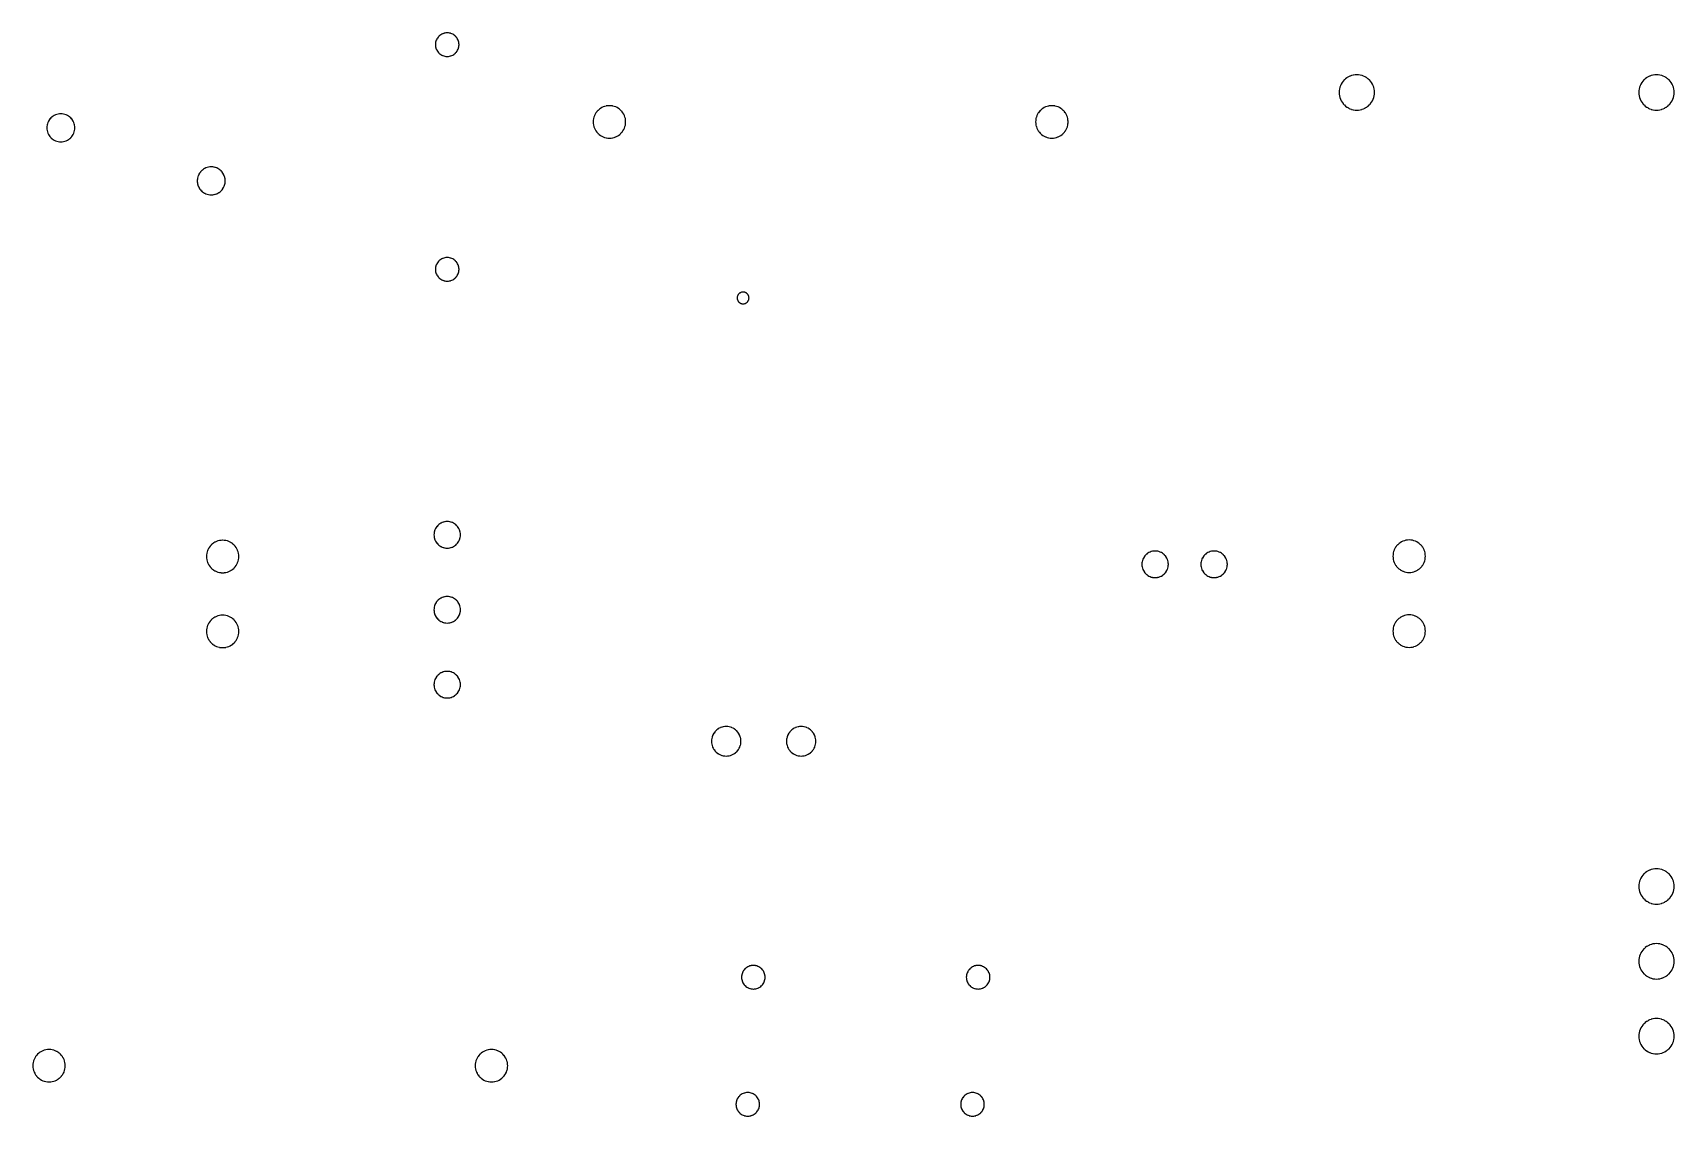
# Model space of a CAD drawing. Header units: metres. Extents: x 67.5 to 123.2, y -122.3 to -85.6.
import ezdxf

# ---------------------------------------------------------------- set-up
doc = ezdxf.new("R2010")
doc.units = ezdxf.units.M

msp = doc.modelspace()

# ---------------------------------------------------------------- linework, layer by layer
for points in [[(81.98, -85.958), (81.978, -85.923), (81.978, -85.922), (81.978, -85.921), (81.978, -85.92), (81.978, -85.918), (81.973, -85.884), (81.973, -85.883), (81.972, -85.882), (81.972, -85.881), (81.972, -85.88), (81.963, -85.846), (81.963, -85.845), (81.963, -85.844), (81.962, -85.843), (81.962, -85.842), (81.95, -85.809), (81.95, -85.808), (81.95, -85.807), (81.949, -85.806), (81.949, -85.805), (81.934, -85.774), (81.933, -85.773), (81.933, -85.771), (81.932, -85.77), (81.932, -85.769), (81.914, -85.74), (81.913, -85.739), (81.913, -85.738), (81.912, -85.737), (81.911, -85.736), (81.891, -85.708), (81.89, -85.707), (81.889, -85.706), (81.888, -85.705), (81.888, -85.704), (81.865, -85.679), (81.864, -85.678), (81.863, -85.677), (81.862, -85.676), (81.861, -85.675), (81.836, -85.652), (81.835, -85.652), (81.834, -85.651), (81.833, -85.65), (81.832, -85.649), (81.804, -85.629), (81.803, -85.628), (81.802, -85.627), (81.801, -85.627), (81.8, -85.626), (81.771, -85.608), (81.77, -85.608), (81.769, -85.607), (81.767, -85.607), (81.766, -85.606), (81.735, -85.591), (81.734, -85.591), (81.733, -85.59), (81.732, -85.59), (81.731, -85.59), (81.698, -85.578), (81.697, -85.578), (81.696, -85.577), (81.695, -85.577), (81.694, -85.577), (81.66, -85.568), (81.659, -85.568), (81.658, -85.568), (81.657, -85.567), (81.656, -85.567), (81.622, -85.562), (81.62, -85.562), (81.619, -85.562), (81.618, -85.562), (81.617, -85.562), (81.582, -85.56), (81.581, -85.56), (81.58, -85.56), (81.579, -85.56), (81.578, -85.56), (81.543, -85.562), (81.542, -85.562), (81.541, -85.562), (81.54, -85.562), (81.538, -85.562), (81.504, -85.567), (81.503, -85.567), (81.502, -85.568), (81.501, -85.568), (81.5, -85.568), (81.466, -85.577), (81.465, -85.577), (81.464, -85.577), (81.463, -85.578), (81.462, -85.578), (81.429, -85.59), (81.428, -85.59), (81.427, -85.59), (81.426, -85.591), (81.425, -85.591), (81.394, -85.606), (81.393, -85.607), (81.391, -85.607), (81.39, -85.608), (81.389, -85.608), (81.36, -85.626), (81.359, -85.627), (81.358, -85.627), (81.357, -85.628), (81.356, -85.629), (81.328, -85.649), (81.327, -85.65), (81.326, -85.651), (81.325, -85.652), (81.324, -85.652), (81.299, -85.675), (81.298, -85.676), (81.297, -85.677), (81.296, -85.678), (81.295, -85.679), (81.272, -85.704), (81.272, -85.705), (81.271, -85.706), (81.27, -85.707), (81.269, -85.708), (81.249, -85.736), (81.248, -85.737), (81.247, -85.738), (81.247, -85.739), (81.246, -85.74), (81.228, -85.769), (81.228, -85.77), (81.227, -85.771), (81.227, -85.773), (81.226, -85.774), (81.211, -85.805), (81.211, -85.806), (81.21, -85.807), (81.21, -85.808), (81.21, -85.809), (81.198, -85.842), (81.198, -85.843), (81.197, -85.844), (81.197, -85.845), (81.197, -85.846), (81.188, -85.88), (81.188, -85.881), (81.188, -85.882), (81.187, -85.883), (81.187, -85.884), (81.182, -85.918), (81.182, -85.92), (81.182, -85.921), (81.182, -85.922), (81.182, -85.923), (81.18, -85.958), (81.18, -85.959), (81.18, -85.96), (81.18, -85.961), (81.18, -85.962), (81.182, -85.997), (81.182, -85.998), (81.182, -85.999), (81.182, -86), (81.182, -86.002), (81.187, -86.036), (81.187, -86.037), (81.188, -86.038), (81.188, -86.039), (81.188, -86.04), (81.197, -86.074), (81.197, -86.075), (81.197, -86.076), (81.198, -86.077), (81.198, -86.078), (81.21, -86.111), (81.21, -86.112), (81.21, -86.113), (81.211, -86.114), (81.211, -86.115), (81.226, -86.146), (81.227, -86.147), (81.227, -86.149), (81.228, -86.15), (81.228, -86.151), (81.246, -86.18), (81.247, -86.181), (81.247, -86.182), (81.248, -86.183), (81.249, -86.184), (81.269, -86.212), (81.27, -86.213), (81.271, -86.214), (81.272, -86.215), (81.272, -86.216), (81.295, -86.241), (81.296, -86.242), (81.297, -86.243), (81.298, -86.244), (81.299, -86.245), (81.324, -86.268), (81.325, -86.268), (81.326, -86.269), (81.327, -86.27), (81.328, -86.271), (81.356, -86.291), (81.357, -86.292), (81.358, -86.293), (81.359, -86.293), (81.36, -86.294), (81.389, -86.312), (81.39, -86.312), (81.391, -86.313), (81.393, -86.313), (81.394, -86.314), (81.425, -86.329), (81.426, -86.329), (81.427, -86.33), (81.428, -86.33), (81.429, -86.33), (81.462, -86.342), (81.463, -86.342), (81.464, -86.343), (81.465, -86.343), (81.466, -86.343), (81.5, -86.352), (81.501, -86.352), (81.502, -86.352), (81.503, -86.353), (81.504, -86.353), (81.538, -86.358), (81.54, -86.358), (81.541, -86.358), (81.542, -86.358), (81.543, -86.358), (81.578, -86.36), (81.579, -86.36), (81.58, -86.36), (81.581, -86.36), (81.582, -86.36), (81.617, -86.358), (81.618, -86.358), (81.619, -86.358), (81.62, -86.358), (81.622, -86.358), (81.656, -86.353), (81.657, -86.353), (81.658, -86.352), (81.659, -86.352), (81.66, -86.352), (81.694, -86.343), (81.695, -86.343), (81.696, -86.343), (81.697, -86.342), (81.698, -86.342), (81.731, -86.33), (81.732, -86.33), (81.733, -86.33), (81.734, -86.329), (81.735, -86.329), (81.766, -86.314), (81.767, -86.313), (81.769, -86.313), (81.77, -86.312), (81.771, -86.312), (81.8, -86.294), (81.801, -86.293), (81.802, -86.293), (81.803, -86.292), (81.804, -86.291), (81.832, -86.271), (81.833, -86.27), (81.834, -86.269), (81.835, -86.268), (81.836, -86.268), (81.861, -86.245), (81.862, -86.244), (81.863, -86.243), (81.864, -86.242), (81.865, -86.241), (81.888, -86.216), (81.888, -86.215), (81.889, -86.214), (81.89, -86.213), (81.891, -86.212), (81.911, -86.184), (81.912, -86.183), (81.913, -86.182), (81.913, -86.181), (81.914, -86.18), (81.932, -86.151), (81.932, -86.15), (81.933, -86.149), (81.933, -86.147), (81.934, -86.146), (81.949, -86.115), (81.949, -86.114), (81.95, -86.113), (81.95, -86.112), (81.95, -86.111), (81.962, -86.078), (81.962, -86.077), (81.963, -86.076), (81.963, -86.075), (81.963, -86.074), (81.972, -86.04), (81.972, -86.039), (81.972, -86.038), (81.973, -86.037), (81.973, -86.036), (81.978, -86.002), (81.978, -86), (81.978, -85.999), (81.978, -85.998), (81.978, -85.997), (81.98, -85.962), (81.98, -85.961), (81.98, -85.96), (81.98, -85.959), (81.98, -85.958)], [(113.02, -87.578), (113.017, -87.524), (113.017, -87.522), (113.017, -87.521), (113.017, -87.52), (113.017, -87.519), (113.009, -87.465), (113.009, -87.464), (113.008, -87.463), (113.008, -87.462), (113.008, -87.461), (112.995, -87.408), (112.995, -87.407), (112.994, -87.406), (112.994, -87.405), (112.993, -87.403), (112.975, -87.353), (112.975, -87.352), (112.974, -87.35), (112.974, -87.349), (112.973, -87.348), (112.95, -87.299), (112.95, -87.298), (112.949, -87.297), (112.949, -87.296), (112.948, -87.295), (112.92, -87.249), (112.92, -87.248), (112.919, -87.247), (112.918, -87.246), (112.917, -87.245), (112.885, -87.201), (112.885, -87.2), (112.884, -87.199), (112.883, -87.198), (112.882, -87.198), (112.846, -87.158), (112.845, -87.157), (112.844, -87.156), (112.843, -87.155), (112.842, -87.154), (112.802, -87.118), (112.802, -87.117), (112.801, -87.116), (112.8, -87.115), (112.799, -87.115), (112.755, -87.083), (112.754, -87.082), (112.753, -87.081), (112.752, -87.08), (112.751, -87.08), (112.705, -87.052), (112.704, -87.051), (112.703, -87.051), (112.702, -87.05), (112.701, -87.05), (112.652, -87.027), (112.651, -87.026), (112.65, -87.026), (112.648, -87.025), (112.647, -87.025), (112.597, -87.007), (112.595, -87.006), (112.594, -87.006), (112.593, -87.005), (112.592, -87.005), (112.539, -86.992), (112.538, -86.992), (112.537, -86.992), (112.536, -86.991), (112.535, -86.991), (112.481, -86.983), (112.48, -86.983), (112.479, -86.983), (112.478, -86.983), (112.476, -86.983), (112.422, -86.98), (112.421, -86.98), (112.42, -86.98), (112.419, -86.98), (112.418, -86.98), (112.364, -86.983), (112.362, -86.983), (112.361, -86.983), (112.36, -86.983), (112.359, -86.983), (112.305, -86.991), (112.304, -86.991), (112.303, -86.992), (112.302, -86.992), (112.301, -86.992), (112.248, -87.005), (112.247, -87.005), (112.246, -87.006), (112.245, -87.006), (112.243, -87.007), (112.193, -87.025), (112.192, -87.025), (112.19, -87.026), (112.189, -87.026), (112.188, -87.027), (112.139, -87.05), (112.138, -87.05), (112.137, -87.051), (112.136, -87.051), (112.135, -87.052), (112.089, -87.08), (112.088, -87.08), (112.087, -87.081), (112.086, -87.082), (112.085, -87.083), (112.041, -87.115), (112.04, -87.115), (112.039, -87.116), (112.038, -87.117), (112.038, -87.118), (111.998, -87.154), (111.997, -87.155), (111.996, -87.156), (111.995, -87.157), (111.994, -87.158), (111.958, -87.198), (111.957, -87.198), (111.956, -87.199), (111.955, -87.2), (111.955, -87.201), (111.923, -87.245), (111.922, -87.246), (111.921, -87.247), (111.92, -87.248), (111.92, -87.249), (111.892, -87.295), (111.891, -87.296), (111.891, -87.297), (111.89, -87.298), (111.89, -87.299), (111.867, -87.348), (111.866, -87.349), (111.866, -87.35), (111.865, -87.352), (111.865, -87.353), (111.847, -87.403), (111.846, -87.405), (111.846, -87.406), (111.845, -87.407), (111.845, -87.408), (111.832, -87.461), (111.832, -87.462), (111.832, -87.463), (111.831, -87.464), (111.831, -87.465), (111.823, -87.519), (111.823, -87.52), (111.823, -87.521), (111.823, -87.522), (111.823, -87.524), (111.82, -87.578), (111.82, -87.579), (111.82, -87.58), (111.82, -87.581), (111.82, -87.582), (111.823, -87.636), (111.823, -87.638), (111.823, -87.639), (111.823, -87.64), (111.823, -87.641), (111.831, -87.695), (111.831, -87.696), (111.832, -87.697), (111.832, -87.698), (111.832, -87.699), (111.845, -87.752), (111.845, -87.753), (111.846, -87.754), (111.846, -87.755), (111.847, -87.757), (111.865, -87.807), (111.865, -87.808), (111.866, -87.81), (111.866, -87.811), (111.867, -87.812), (111.89, -87.861), (111.89, -87.862), (111.891, -87.863), (111.891, -87.864), (111.892, -87.865), (111.92, -87.911), (111.92, -87.912), (111.921, -87.913), (111.922, -87.914), (111.923, -87.915), (111.955, -87.959), (111.955, -87.96), (111.956, -87.961), (111.957, -87.962), (111.958, -87.962), (111.994, -88.002), (111.995, -88.003), (111.996, -88.004), (111.997, -88.005), (111.998, -88.006), (112.038, -88.042), (112.038, -88.043), (112.039, -88.044), (112.04, -88.045), (112.041, -88.045), (112.085, -88.077), (112.086, -88.078), (112.087, -88.079), (112.088, -88.08), (112.089, -88.08), (112.135, -88.108), (112.136, -88.109), (112.137, -88.109), (112.138, -88.11), (112.139, -88.11), (112.188, -88.133), (112.189, -88.134), (112.19, -88.134), (112.192, -88.135), (112.193, -88.135), (112.243, -88.153), (112.245, -88.154), (112.246, -88.154), (112.247, -88.155), (112.248, -88.155), (112.301, -88.168), (112.302, -88.168), (112.303, -88.168), (112.304, -88.169), (112.305, -88.169), (112.359, -88.177), (112.36, -88.177), (112.361, -88.177), (112.362, -88.177), (112.364, -88.177), (112.418, -88.18), (112.419, -88.18), (112.42, -88.18), (112.421, -88.18), (112.422, -88.18), (112.476, -88.177), (112.478, -88.177), (112.479, -88.177), (112.48, -88.177), (112.481, -88.177), (112.535, -88.169), (112.536, -88.169), (112.537, -88.168), (112.538, -88.168), (112.539, -88.168), (112.592, -88.155), (112.593, -88.155), (112.594, -88.154), (112.595, -88.154), (112.597, -88.153), (112.647, -88.135), (112.648, -88.135), (112.65, -88.134), (112.651, -88.134), (112.652, -88.133), (112.701, -88.11), (112.702, -88.11), (112.703, -88.109), (112.704, -88.109), (112.705, -88.108), (112.751, -88.08), (112.752, -88.08), (112.753, -88.079), (112.754, -88.078), (112.755, -88.077), (112.799, -88.045), (112.8, -88.045), (112.801, -88.044), (112.802, -88.043), (112.802, -88.042), (112.842, -88.006), (112.843, -88.005), (112.844, -88.004), (112.845, -88.003), (112.846, -88.002), (112.882, -87.962), (112.883, -87.962), (112.884, -87.961), (112.885, -87.96), (112.885, -87.959), (112.917, -87.915), (112.918, -87.914), (112.919, -87.913), (112.92, -87.912), (112.92, -87.911), (112.948, -87.865), (112.949, -87.864), (112.949, -87.863), (112.95, -87.862), (112.95, -87.861), (112.973, -87.812), (112.974, -87.811), (112.974, -87.81), (112.975, -87.808), (112.975, -87.807), (112.993, -87.757), (112.994, -87.755), (112.994, -87.754), (112.995, -87.753), (112.995, -87.752), (113.008, -87.699), (113.008, -87.698), (113.008, -87.697), (113.009, -87.696), (113.009, -87.695), (113.017, -87.641), (113.017, -87.64), (113.017, -87.639), (113.017, -87.638), (113.017, -87.636), (113.02, -87.582), (113.02, -87.581), (113.02, -87.58), (113.02, -87.579), (113.02, -87.578)], [(123.18, -87.578), (123.177, -87.524), (123.177, -87.522), (123.177, -87.521), (123.177, -87.52), (123.177, -87.519), (123.169, -87.465), (123.169, -87.464), (123.168, -87.463), (123.168, -87.462), (123.168, -87.461), (123.155, -87.408), (123.155, -87.407), (123.154, -87.406), (123.154, -87.405), (123.153, -87.403), (123.135, -87.353), (123.135, -87.352), (123.134, -87.35), (123.134, -87.349), (123.133, -87.348), (123.11, -87.299), (123.11, -87.298), (123.109, -87.297), (123.109, -87.296), (123.108, -87.295), (123.08, -87.249), (123.08, -87.248), (123.079, -87.247), (123.078, -87.246), (123.077, -87.245), (123.045, -87.201), (123.045, -87.2), (123.044, -87.199), (123.043, -87.198), (123.042, -87.198), (123.006, -87.158), (123.005, -87.157), (123.004, -87.156), (123.003, -87.155), (123.002, -87.154), (122.962, -87.118), (122.962, -87.117), (122.961, -87.116), (122.96, -87.115), (122.959, -87.115), (122.915, -87.083), (122.914, -87.082), (122.913, -87.081), (122.912, -87.08), (122.911, -87.08), (122.865, -87.052), (122.864, -87.051), (122.863, -87.051), (122.862, -87.05), (122.861, -87.05), (122.812, -87.027), (122.811, -87.026), (122.81, -87.026), (122.808, -87.025), (122.807, -87.025), (122.757, -87.007), (122.755, -87.006), (122.754, -87.006), (122.753, -87.005), (122.752, -87.005), (122.699, -86.992), (122.698, -86.992), (122.697, -86.992), (122.696, -86.991), (122.695, -86.991), (122.641, -86.983), (122.64, -86.983), (122.639, -86.983), (122.638, -86.983), (122.636, -86.983), (122.582, -86.98), (122.581, -86.98), (122.58, -86.98), (122.579, -86.98), (122.578, -86.98), (122.524, -86.983), (122.522, -86.983), (122.521, -86.983), (122.52, -86.983), (122.519, -86.983), (122.465, -86.991), (122.464, -86.991), (122.463, -86.992), (122.462, -86.992), (122.461, -86.992), (122.408, -87.005), (122.407, -87.005), (122.406, -87.006), (122.405, -87.006), (122.403, -87.007), (122.353, -87.025), (122.352, -87.025), (122.35, -87.026), (122.349, -87.026), (122.348, -87.027), (122.299, -87.05), (122.298, -87.05), (122.297, -87.051), (122.296, -87.051), (122.295, -87.052), (122.249, -87.08), (122.248, -87.08), (122.247, -87.081), (122.246, -87.082), (122.245, -87.083), (122.201, -87.115), (122.2, -87.115), (122.199, -87.116), (122.198, -87.117), (122.198, -87.118), (122.158, -87.154), (122.157, -87.155), (122.156, -87.156), (122.155, -87.157), (122.154, -87.158), (122.118, -87.198), (122.117, -87.198), (122.116, -87.199), (122.115, -87.2), (122.115, -87.201), (122.083, -87.245), (122.082, -87.246), (122.081, -87.247), (122.08, -87.248), (122.08, -87.249), (122.052, -87.295), (122.051, -87.296), (122.051, -87.297), (122.05, -87.298), (122.05, -87.299), (122.027, -87.348), (122.026, -87.349), (122.026, -87.35), (122.025, -87.352), (122.025, -87.353), (122.007, -87.403), (122.006, -87.405), (122.006, -87.406), (122.005, -87.407), (122.005, -87.408), (121.992, -87.461), (121.992, -87.462), (121.992, -87.463), (121.991, -87.464), (121.991, -87.465), (121.983, -87.519), (121.983, -87.52), (121.983, -87.521), (121.983, -87.522), (121.983, -87.524), (121.98, -87.578), (121.98, -87.579), (121.98, -87.58), (121.98, -87.581), (121.98, -87.582), (121.983, -87.636), (121.983, -87.638), (121.983, -87.639), (121.983, -87.64), (121.983, -87.641), (121.991, -87.695), (121.991, -87.696), (121.992, -87.697), (121.992, -87.698), (121.992, -87.699), (122.005, -87.752), (122.005, -87.753), (122.006, -87.754), (122.006, -87.755), (122.007, -87.757), (122.025, -87.807), (122.025, -87.808), (122.026, -87.81), (122.026, -87.811), (122.027, -87.812), (122.05, -87.861), (122.05, -87.862), (122.051, -87.863), (122.051, -87.864), (122.052, -87.865), (122.08, -87.911), (122.08, -87.912), (122.081, -87.913), (122.082, -87.914), (122.083, -87.915), (122.115, -87.959), (122.115, -87.96), (122.116, -87.961), (122.117, -87.962), (122.118, -87.962), (122.154, -88.002), (122.155, -88.003), (122.156, -88.004), (122.157, -88.005), (122.158, -88.006), (122.198, -88.042), (122.198, -88.043), (122.199, -88.044), (122.2, -88.045), (122.201, -88.045), (122.245, -88.077), (122.246, -88.078), (122.247, -88.079), (122.248, -88.08), (122.249, -88.08), (122.295, -88.108), (122.296, -88.109), (122.297, -88.109), (122.298, -88.11), (122.299, -88.11), (122.348, -88.133), (122.349, -88.134), (122.35, -88.134), (122.352, -88.135), (122.353, -88.135), (122.403, -88.153), (122.405, -88.154), (122.406, -88.154), (122.407, -88.155), (122.408, -88.155), (122.461, -88.168), (122.462, -88.168), (122.463, -88.168), (122.464, -88.169), (122.465, -88.169), (122.519, -88.177), (122.52, -88.177), (122.521, -88.177), (122.522, -88.177), (122.524, -88.177), (122.578, -88.18), (122.579, -88.18), (122.58, -88.18), (122.581, -88.18), (122.582, -88.18), (122.636, -88.177), (122.638, -88.177), (122.639, -88.177), (122.64, -88.177), (122.641, -88.177), (122.695, -88.169), (122.696, -88.169), (122.697, -88.168), (122.698, -88.168), (122.699, -88.168), (122.752, -88.155), (122.753, -88.155), (122.754, -88.154), (122.755, -88.154), (122.757, -88.153), (122.807, -88.135), (122.808, -88.135), (122.81, -88.134), (122.811, -88.134), (122.812, -88.133), (122.861, -88.11), (122.862, -88.11), (122.863, -88.109), (122.864, -88.109), (122.865, -88.108), (122.911, -88.08), (122.912, -88.08), (122.913, -88.079), (122.914, -88.078), (122.915, -88.077), (122.959, -88.045), (122.96, -88.045), (122.961, -88.044), (122.962, -88.043), (122.962, -88.042), (123.002, -88.006), (123.003, -88.005), (123.004, -88.004), (123.005, -88.003), (123.006, -88.002), (123.042, -87.962), (123.043, -87.962), (123.044, -87.961), (123.045, -87.96), (123.045, -87.959), (123.077, -87.915), (123.078, -87.914), (123.079, -87.913), (123.08, -87.912), (123.08, -87.911), (123.108, -87.865), (123.109, -87.864), (123.109, -87.863), (123.11, -87.862), (123.11, -87.861), (123.133, -87.812), (123.134, -87.811), (123.134, -87.81), (123.135, -87.808), (123.135, -87.807), (123.153, -87.757), (123.154, -87.755), (123.154, -87.754), (123.155, -87.753), (123.155, -87.752), (123.168, -87.699), (123.168, -87.698), (123.168, -87.697), (123.169, -87.696), (123.169, -87.695), (123.177, -87.641), (123.177, -87.64), (123.177, -87.639), (123.177, -87.638), (123.177, -87.636), (123.18, -87.582), (123.18, -87.581), (123.18, -87.58), (123.18, -87.579), (123.18, -87.578)], [(68.955, -88.778), (68.953, -88.736), (68.953, -88.735), (68.953, -88.733), (68.953, -88.732), (68.952, -88.731), (68.946, -88.69), (68.946, -88.689), (68.946, -88.687), (68.946, -88.686), (68.945, -88.685), (68.935, -88.644), (68.935, -88.643), (68.935, -88.642), (68.934, -88.641), (68.934, -88.64), (68.92, -88.601), (68.919, -88.599), (68.919, -88.598), (68.918, -88.597), (68.918, -88.596), (68.9, -88.558), (68.899, -88.557), (68.899, -88.556), (68.898, -88.555), (68.898, -88.554), (68.876, -88.518), (68.876, -88.517), (68.875, -88.516), (68.874, -88.515), (68.874, -88.514), (68.849, -88.481), (68.848, -88.48), (68.847, -88.479), (68.846, -88.478), (68.846, -88.477), (68.818, -88.446), (68.817, -88.445), (68.816, -88.444), (68.815, -88.443), (68.814, -88.442), (68.783, -88.414), (68.782, -88.414), (68.781, -88.413), (68.78, -88.412), (68.779, -88.411), (68.746, -88.386), (68.745, -88.386), (68.744, -88.385), (68.743, -88.384), (68.742, -88.384), (68.706, -88.362), (68.705, -88.362), (68.704, -88.361), (68.703, -88.361), (68.702, -88.36), (68.664, -88.342), (68.663, -88.342), (68.662, -88.341), (68.661, -88.341), (68.659, -88.34), (68.62, -88.326), (68.619, -88.326), (68.618, -88.325), (68.617, -88.325), (68.616, -88.325), (68.575, -88.315), (68.574, -88.314), (68.573, -88.314), (68.571, -88.314), (68.57, -88.314), (68.529, -88.308), (68.528, -88.307), (68.527, -88.307), (68.525, -88.307), (68.524, -88.307), (68.482, -88.305), (68.481, -88.305), (68.48, -88.305), (68.479, -88.305), (68.478, -88.305), (68.436, -88.307), (68.435, -88.307), (68.433, -88.307), (68.432, -88.307), (68.431, -88.308), (68.39, -88.314), (68.389, -88.314), (68.387, -88.314), (68.386, -88.314), (68.385, -88.315), (68.344, -88.325), (68.343, -88.325), (68.342, -88.325), (68.341, -88.326), (68.34, -88.326), (68.301, -88.34), (68.299, -88.341), (68.298, -88.341), (68.297, -88.342), (68.296, -88.342), (68.258, -88.36), (68.257, -88.361), (68.256, -88.361), (68.255, -88.362), (68.254, -88.362), (68.218, -88.384), (68.217, -88.384), (68.216, -88.385), (68.215, -88.386), (68.214, -88.386), (68.181, -88.411), (68.18, -88.412), (68.179, -88.413), (68.178, -88.414), (68.177, -88.414), (68.146, -88.442), (68.145, -88.443), (68.144, -88.444), (68.143, -88.445), (68.142, -88.446), (68.114, -88.477), (68.114, -88.478), (68.113, -88.479), (68.112, -88.48), (68.111, -88.481), (68.086, -88.514), (68.086, -88.515), (68.085, -88.516), (68.084, -88.517), (68.084, -88.518), (68.062, -88.554), (68.062, -88.555), (68.061, -88.556), (68.061, -88.557), (68.06, -88.558), (68.042, -88.596), (68.042, -88.597), (68.041, -88.598), (68.041, -88.599), (68.04, -88.601), (68.026, -88.64), (68.026, -88.641), (68.025, -88.642), (68.025, -88.643), (68.025, -88.644), (68.015, -88.685), (68.014, -88.686), (68.014, -88.687), (68.014, -88.689), (68.014, -88.69), (68.008, -88.731), (68.007, -88.732), (68.007, -88.733), (68.007, -88.735), (68.007, -88.736), (68.005, -88.778), (68.005, -88.779), (68.005, -88.78), (68.005, -88.781), (68.005, -88.782), (68.007, -88.824), (68.007, -88.825), (68.007, -88.827), (68.007, -88.828), (68.008, -88.829), (68.014, -88.87), (68.014, -88.871), (68.014, -88.873), (68.014, -88.874), (68.015, -88.875), (68.025, -88.916), (68.025, -88.917), (68.025, -88.918), (68.026, -88.919), (68.026, -88.92), (68.04, -88.959), (68.041, -88.961), (68.041, -88.962), (68.042, -88.963), (68.042, -88.964), (68.06, -89.002), (68.061, -89.003), (68.061, -89.004), (68.062, -89.005), (68.062, -89.006), (68.084, -89.042), (68.084, -89.043), (68.085, -89.044), (68.086, -89.045), (68.086, -89.046), (68.111, -89.079), (68.112, -89.08), (68.113, -89.081), (68.114, -89.082), (68.114, -89.083), (68.142, -89.114), (68.143, -89.115), (68.144, -89.116), (68.145, -89.117), (68.146, -89.118), (68.177, -89.146), (68.178, -89.146), (68.179, -89.147), (68.18, -89.148), (68.181, -89.149), (68.214, -89.174), (68.215, -89.174), (68.216, -89.175), (68.217, -89.176), (68.218, -89.176), (68.254, -89.198), (68.255, -89.198), (68.256, -89.199), (68.257, -89.199), (68.258, -89.2), (68.296, -89.218), (68.297, -89.218), (68.298, -89.219), (68.299, -89.219), (68.301, -89.22), (68.34, -89.234), (68.341, -89.234), (68.342, -89.235), (68.343, -89.235), (68.344, -89.235), (68.385, -89.245), (68.386, -89.246), (68.387, -89.246), (68.389, -89.246), (68.39, -89.246), (68.431, -89.252), (68.432, -89.253), (68.433, -89.253), (68.435, -89.253), (68.436, -89.253), (68.478, -89.255), (68.479, -89.255), (68.48, -89.255), (68.481, -89.255), (68.482, -89.255), (68.524, -89.253), (68.525, -89.253), (68.527, -89.253), (68.528, -89.253), (68.529, -89.252), (68.57, -89.246), (68.571, -89.246), (68.573, -89.246), (68.574, -89.246), (68.575, -89.245), (68.616, -89.235), (68.617, -89.235), (68.618, -89.235), (68.619, -89.234), (68.62, -89.234), (68.659, -89.22), (68.661, -89.219), (68.662, -89.219), (68.663, -89.218), (68.664, -89.218), (68.702, -89.2), (68.703, -89.199), (68.704, -89.199), (68.705, -89.198), (68.706, -89.198), (68.742, -89.176), (68.743, -89.176), (68.744, -89.175), (68.745, -89.174), (68.746, -89.174), (68.779, -89.149), (68.78, -89.148), (68.781, -89.147), (68.782, -89.146), (68.783, -89.146), (68.814, -89.118), (68.815, -89.117), (68.816, -89.116), (68.817, -89.115), (68.818, -89.114), (68.846, -89.083), (68.846, -89.082), (68.847, -89.081), (68.848, -89.08), (68.849, -89.079), (68.874, -89.046), (68.874, -89.045), (68.875, -89.044), (68.876, -89.043), (68.876, -89.042), (68.898, -89.006), (68.898, -89.005), (68.899, -89.004), (68.899, -89.003), (68.9, -89.002), (68.918, -88.964), (68.918, -88.963), (68.919, -88.962), (68.919, -88.961), (68.92, -88.959), (68.934, -88.92), (68.934, -88.919), (68.935, -88.918), (68.935, -88.917), (68.935, -88.916), (68.945, -88.875), (68.946, -88.874), (68.946, -88.873), (68.946, -88.871), (68.946, -88.87), (68.952, -88.829), (68.953, -88.828), (68.953, -88.827), (68.953, -88.825), (68.953, -88.824), (68.955, -88.782), (68.955, -88.781), (68.955, -88.78), (68.955, -88.779), (68.955, -88.778)], [(87.63, -88.578), (87.628, -88.529), (87.627, -88.527), (87.627, -88.526), (87.627, -88.525), (87.627, -88.524), (87.62, -88.475), (87.62, -88.474), (87.619, -88.473), (87.619, -88.471), (87.619, -88.47), (87.607, -88.423), (87.607, -88.422), (87.606, -88.42), (87.606, -88.419), (87.606, -88.418), (87.589, -88.372), (87.589, -88.371), (87.588, -88.37), (87.588, -88.368), (87.587, -88.367), (87.566, -88.323), (87.566, -88.322), (87.565, -88.321), (87.564, -88.32), (87.564, -88.319), (87.539, -88.277), (87.538, -88.275), (87.537, -88.274), (87.537, -88.273), (87.536, -88.272), (87.507, -88.233), (87.506, -88.232), (87.505, -88.231), (87.504, -88.23), (87.504, -88.229), (87.471, -88.193), (87.47, -88.192), (87.469, -88.191), (87.468, -88.19), (87.467, -88.189), (87.431, -88.156), (87.43, -88.156), (87.429, -88.155), (87.428, -88.154), (87.427, -88.153), (87.388, -88.124), (87.387, -88.123), (87.386, -88.123), (87.385, -88.122), (87.383, -88.121), (87.341, -88.096), (87.34, -88.096), (87.339, -88.095), (87.338, -88.094), (87.337, -88.094), (87.293, -88.073), (87.292, -88.072), (87.29, -88.072), (87.289, -88.071), (87.288, -88.071), (87.242, -88.054), (87.241, -88.054), (87.24, -88.054), (87.238, -88.053), (87.237, -88.053), (87.19, -88.041), (87.189, -88.041), (87.187, -88.041), (87.186, -88.04), (87.185, -88.04), (87.136, -88.033), (87.135, -88.033), (87.134, -88.033), (87.133, -88.033), (87.131, -88.032), (87.082, -88.03), (87.081, -88.03), (87.08, -88.03), (87.079, -88.03), (87.078, -88.03), (87.029, -88.032), (87.027, -88.033), (87.026, -88.033), (87.025, -88.033), (87.024, -88.033), (86.975, -88.04), (86.974, -88.04), (86.973, -88.041), (86.971, -88.041), (86.97, -88.041), (86.923, -88.053), (86.922, -88.053), (86.92, -88.054), (86.919, -88.054), (86.918, -88.054), (86.872, -88.071), (86.871, -88.071), (86.87, -88.072), (86.868, -88.072), (86.867, -88.073), (86.823, -88.094), (86.822, -88.094), (86.821, -88.095), (86.82, -88.096), (86.819, -88.096), (86.777, -88.121), (86.775, -88.122), (86.774, -88.123), (86.773, -88.123), (86.772, -88.124), (86.733, -88.153), (86.732, -88.154), (86.731, -88.155), (86.73, -88.156), (86.729, -88.156), (86.693, -88.189), (86.692, -88.19), (86.691, -88.191), (86.69, -88.192), (86.689, -88.193), (86.656, -88.229), (86.656, -88.23), (86.655, -88.231), (86.654, -88.232), (86.653, -88.233), (86.624, -88.272), (86.623, -88.273), (86.623, -88.274), (86.622, -88.275), (86.621, -88.277), (86.596, -88.319), (86.596, -88.32), (86.595, -88.321), (86.594, -88.322), (86.594, -88.323), (86.573, -88.367), (86.572, -88.368), (86.572, -88.37), (86.571, -88.371), (86.571, -88.372), (86.554, -88.418), (86.554, -88.419), (86.554, -88.42), (86.553, -88.422), (86.553, -88.423), (86.541, -88.47), (86.541, -88.471), (86.541, -88.473), (86.54, -88.474), (86.54, -88.475), (86.533, -88.524), (86.533, -88.525), (86.533, -88.526), (86.533, -88.527), (86.532, -88.529), (86.53, -88.578), (86.53, -88.579), (86.53, -88.58), (86.53, -88.581), (86.53, -88.582), (86.532, -88.631), (86.533, -88.633), (86.533, -88.634), (86.533, -88.635), (86.533, -88.636), (86.54, -88.685), (86.54, -88.686), (86.541, -88.687), (86.541, -88.689), (86.541, -88.69), (86.553, -88.737), (86.553, -88.738), (86.554, -88.74), (86.554, -88.741), (86.554, -88.742), (86.571, -88.788), (86.571, -88.789), (86.572, -88.79), (86.572, -88.792), (86.573, -88.793), (86.594, -88.837), (86.594, -88.838), (86.595, -88.839), (86.596, -88.84), (86.596, -88.841), (86.621, -88.883), (86.622, -88.885), (86.623, -88.886), (86.623, -88.887), (86.624, -88.888), (86.653, -88.927), (86.654, -88.928), (86.655, -88.929), (86.656, -88.93), (86.656, -88.931), (86.689, -88.967), (86.69, -88.968), (86.691, -88.969), (86.692, -88.97), (86.693, -88.971), (86.729, -89.004), (86.73, -89.004), (86.731, -89.005), (86.732, -89.006), (86.733, -89.007), (86.772, -89.036), (86.773, -89.037), (86.774, -89.037), (86.775, -89.038), (86.777, -89.039), (86.819, -89.064), (86.82, -89.064), (86.821, -89.065), (86.822, -89.066), (86.823, -89.066), (86.867, -89.087), (86.868, -89.088), (86.87, -89.088), (86.871, -89.089), (86.872, -89.089), (86.918, -89.106), (86.919, -89.106), (86.92, -89.106), (86.922, -89.107), (86.923, -89.107), (86.97, -89.119), (86.971, -89.119), (86.973, -89.119), (86.974, -89.12), (86.975, -89.12), (87.024, -89.127), (87.025, -89.127), (87.026, -89.127), (87.027, -89.127), (87.029, -89.128), (87.078, -89.13), (87.079, -89.13), (87.08, -89.13), (87.081, -89.13), (87.082, -89.13), (87.131, -89.128), (87.133, -89.127), (87.134, -89.127), (87.135, -89.127), (87.136, -89.127), (87.185, -89.12), (87.186, -89.12), (87.187, -89.119), (87.189, -89.119), (87.19, -89.119), (87.237, -89.107), (87.238, -89.107), (87.24, -89.106), (87.241, -89.106), (87.242, -89.106), (87.288, -89.089), (87.289, -89.089), (87.29, -89.088), (87.292, -89.088), (87.293, -89.087), (87.337, -89.066), (87.338, -89.066), (87.339, -89.065), (87.34, -89.064), (87.341, -89.064), (87.383, -89.039), (87.385, -89.038), (87.386, -89.037), (87.387, -89.037), (87.388, -89.036), (87.427, -89.007), (87.428, -89.006), (87.429, -89.005), (87.43, -89.004), (87.431, -89.004), (87.467, -88.971), (87.468, -88.97), (87.469, -88.969), (87.47, -88.968), (87.471, -88.967), (87.504, -88.931), (87.504, -88.93), (87.505, -88.929), (87.506, -88.928), (87.507, -88.927), (87.536, -88.888), (87.537, -88.887), (87.537, -88.886), (87.538, -88.885), (87.539, -88.883), (87.564, -88.841), (87.564, -88.84), (87.565, -88.839), (87.566, -88.838), (87.566, -88.837), (87.587, -88.793), (87.588, -88.792), (87.588, -88.79), (87.589, -88.789), (87.589, -88.788), (87.606, -88.742), (87.606, -88.741), (87.606, -88.74), (87.607, -88.738), (87.607, -88.737), (87.619, -88.69), (87.619, -88.689), (87.619, -88.687), (87.62, -88.686), (87.62, -88.685), (87.627, -88.636), (87.627, -88.635), (87.627, -88.634), (87.627, -88.633), (87.628, -88.631), (87.63, -88.582), (87.63, -88.581), (87.63, -88.58), (87.63, -88.579), (87.63, -88.578)], [(102.63, -88.578), (102.628, -88.529), (102.627, -88.527), (102.627, -88.526), (102.627, -88.525), (102.627, -88.524), (102.62, -88.475), (102.62, -88.474), (102.619, -88.473), (102.619, -88.471), (102.619, -88.47), (102.607, -88.423), (102.607, -88.422), (102.606, -88.42), (102.606, -88.419), (102.606, -88.418), (102.589, -88.372), (102.589, -88.371), (102.588, -88.37), (102.588, -88.368), (102.587, -88.367), (102.566, -88.323), (102.566, -88.322), (102.565, -88.321), (102.564, -88.32), (102.564, -88.319), (102.539, -88.277), (102.538, -88.275), (102.537, -88.274), (102.537, -88.273), (102.536, -88.272), (102.507, -88.233), (102.506, -88.232), (102.505, -88.231), (102.504, -88.23), (102.504, -88.229), (102.471, -88.193), (102.47, -88.192), (102.469, -88.191), (102.468, -88.19), (102.467, -88.189), (102.431, -88.156), (102.43, -88.156), (102.429, -88.155), (102.428, -88.154), (102.427, -88.153), (102.388, -88.124), (102.387, -88.123), (102.386, -88.123), (102.385, -88.122), (102.383, -88.121), (102.341, -88.096), (102.34, -88.096), (102.339, -88.095), (102.338, -88.094), (102.337, -88.094), (102.293, -88.073), (102.292, -88.072), (102.29, -88.072), (102.289, -88.071), (102.288, -88.071), (102.242, -88.054), (102.241, -88.054), (102.24, -88.054), (102.238, -88.053), (102.237, -88.053), (102.19, -88.041), (102.189, -88.041), (102.187, -88.041), (102.186, -88.04), (102.185, -88.04), (102.136, -88.033), (102.135, -88.033), (102.134, -88.033), (102.133, -88.033), (102.131, -88.032), (102.082, -88.03), (102.081, -88.03), (102.08, -88.03), (102.079, -88.03), (102.078, -88.03), (102.029, -88.032), (102.027, -88.033), (102.026, -88.033), (102.025, -88.033), (102.024, -88.033), (101.975, -88.04), (101.974, -88.04), (101.973, -88.041), (101.971, -88.041), (101.97, -88.041), (101.923, -88.053), (101.922, -88.053), (101.92, -88.054), (101.919, -88.054), (101.918, -88.054), (101.872, -88.071), (101.871, -88.071), (101.87, -88.072), (101.868, -88.072), (101.867, -88.073), (101.823, -88.094), (101.822, -88.094), (101.821, -88.095), (101.82, -88.096), (101.819, -88.096), (101.777, -88.121), (101.775, -88.122), (101.774, -88.123), (101.773, -88.123), (101.772, -88.124), (101.733, -88.153), (101.732, -88.154), (101.731, -88.155), (101.73, -88.156), (101.729, -88.156), (101.693, -88.189), (101.692, -88.19), (101.691, -88.191), (101.69, -88.192), (101.689, -88.193), (101.656, -88.229), (101.656, -88.23), (101.655, -88.231), (101.654, -88.232), (101.653, -88.233), (101.624, -88.272), (101.623, -88.273), (101.623, -88.274), (101.622, -88.275), (101.621, -88.277), (101.596, -88.319), (101.596, -88.32), (101.595, -88.321), (101.594, -88.322), (101.594, -88.323), (101.573, -88.367), (101.572, -88.368), (101.572, -88.37), (101.571, -88.371), (101.571, -88.372), (101.554, -88.418), (101.554, -88.419), (101.554, -88.42), (101.553, -88.422), (101.553, -88.423), (101.541, -88.47), (101.541, -88.471), (101.541, -88.473), (101.54, -88.474), (101.54, -88.475), (101.533, -88.524), (101.533, -88.525), (101.533, -88.526), (101.533, -88.527), (101.532, -88.529), (101.53, -88.578), (101.53, -88.579), (101.53, -88.58), (101.53, -88.581), (101.53, -88.582), (101.532, -88.631), (101.533, -88.633), (101.533, -88.634), (101.533, -88.635), (101.533, -88.636), (101.54, -88.685), (101.54, -88.686), (101.541, -88.687), (101.541, -88.689), (101.541, -88.69), (101.553, -88.737), (101.553, -88.738), (101.554, -88.74), (101.554, -88.741), (101.554, -88.742), (101.571, -88.788), (101.571, -88.789), (101.572, -88.79), (101.572, -88.792), (101.573, -88.793), (101.594, -88.837), (101.594, -88.838), (101.595, -88.839), (101.596, -88.84), (101.596, -88.841), (101.621, -88.883), (101.622, -88.885), (101.623, -88.886), (101.623, -88.887), (101.624, -88.888), (101.653, -88.927), (101.654, -88.928), (101.655, -88.929), (101.656, -88.93), (101.656, -88.931), (101.689, -88.967), (101.69, -88.968), (101.691, -88.969), (101.692, -88.97), (101.693, -88.971), (101.729, -89.004), (101.73, -89.004), (101.731, -89.005), (101.732, -89.006), (101.733, -89.007), (101.772, -89.036), (101.773, -89.037), (101.774, -89.037), (101.775, -89.038), (101.777, -89.039), (101.819, -89.064), (101.82, -89.064), (101.821, -89.065), (101.822, -89.066), (101.823, -89.066), (101.867, -89.087), (101.868, -89.088), (101.87, -89.088), (101.871, -89.089), (101.872, -89.089), (101.918, -89.106), (101.919, -89.106), (101.92, -89.106), (101.922, -89.107), (101.923, -89.107), (101.97, -89.119), (101.971, -89.119), (101.973, -89.119), (101.974, -89.12), (101.975, -89.12), (102.024, -89.127), (102.025, -89.127), (102.026, -89.127), (102.027, -89.127), (102.029, -89.128), (102.078, -89.13), (102.079, -89.13), (102.08, -89.13), (102.081, -89.13), (102.082, -89.13), (102.131, -89.128), (102.133, -89.127), (102.134, -89.127), (102.135, -89.127), (102.136, -89.127), (102.185, -89.12), (102.186, -89.12), (102.187, -89.119), (102.189, -89.119), (102.19, -89.119), (102.237, -89.107), (102.238, -89.107), (102.24, -89.106), (102.241, -89.106), (102.242, -89.106), (102.288, -89.089), (102.289, -89.089), (102.29, -89.088), (102.292, -89.088), (102.293, -89.087), (102.337, -89.066), (102.338, -89.066), (102.339, -89.065), (102.34, -89.064), (102.341, -89.064), (102.383, -89.039), (102.385, -89.038), (102.386, -89.037), (102.387, -89.037), (102.388, -89.036), (102.427, -89.007), (102.428, -89.006), (102.429, -89.005), (102.43, -89.004), (102.431, -89.004), (102.467, -88.971), (102.468, -88.97), (102.469, -88.969), (102.47, -88.968), (102.471, -88.967), (102.504, -88.931), (102.504, -88.93), (102.505, -88.929), (102.506, -88.928), (102.507, -88.927), (102.536, -88.888), (102.537, -88.887), (102.537, -88.886), (102.538, -88.885), (102.539, -88.883), (102.564, -88.841), (102.564, -88.84), (102.565, -88.839), (102.566, -88.838), (102.566, -88.837), (102.587, -88.793), (102.588, -88.792), (102.588, -88.79), (102.589, -88.789), (102.589, -88.788), (102.606, -88.742), (102.606, -88.741), (102.606, -88.74), (102.607, -88.738), (102.607, -88.737), (102.619, -88.69), (102.619, -88.689), (102.619, -88.687), (102.62, -88.686), (102.62, -88.685), (102.627, -88.636), (102.627, -88.635), (102.627, -88.634), (102.627, -88.633), (102.628, -88.631), (102.63, -88.582), (102.63, -88.581), (102.63, -88.58), (102.63, -88.579), (102.63, -88.578)], [(74.055, -90.578), (74.053, -90.536), (74.053, -90.535), (74.053, -90.533), (74.053, -90.532), (74.052, -90.531), (74.046, -90.49), (74.046, -90.489), (74.046, -90.487), (74.046, -90.486), (74.045, -90.485), (74.035, -90.444), (74.035, -90.443), (74.035, -90.442), (74.034, -90.441), (74.034, -90.44), (74.02, -90.401), (74.019, -90.399), (74.019, -90.398), (74.018, -90.397), (74.018, -90.396), (74, -90.358), (73.999, -90.357), (73.999, -90.356), (73.998, -90.355), (73.998, -90.354), (73.976, -90.318), (73.976, -90.317), (73.975, -90.316), (73.974, -90.315), (73.974, -90.314), (73.949, -90.281), (73.948, -90.28), (73.947, -90.279), (73.946, -90.278), (73.946, -90.277), (73.918, -90.246), (73.917, -90.245), (73.916, -90.244), (73.915, -90.243), (73.914, -90.242), (73.883, -90.214), (73.882, -90.214), (73.881, -90.213), (73.88, -90.212), (73.879, -90.211), (73.846, -90.186), (73.845, -90.186), (73.844, -90.185), (73.843, -90.184), (73.842, -90.184), (73.806, -90.162), (73.805, -90.162), (73.804, -90.161), (73.803, -90.161), (73.802, -90.16), (73.764, -90.142), (73.763, -90.142), (73.762, -90.141), (73.761, -90.141), (73.759, -90.14), (73.72, -90.126), (73.719, -90.126), (73.718, -90.125), (73.717, -90.125), (73.716, -90.125), (73.675, -90.115), (73.674, -90.114), (73.673, -90.114), (73.671, -90.114), (73.67, -90.114), (73.629, -90.108), (73.628, -90.107), (73.627, -90.107), (73.625, -90.107), (73.624, -90.107), (73.582, -90.105), (73.581, -90.105), (73.58, -90.105), (73.579, -90.105), (73.578, -90.105), (73.536, -90.107), (73.535, -90.107), (73.533, -90.107), (73.532, -90.107), (73.531, -90.108), (73.49, -90.114), (73.489, -90.114), (73.487, -90.114), (73.486, -90.114), (73.485, -90.115), (73.444, -90.125), (73.443, -90.125), (73.442, -90.125), (73.441, -90.126), (73.44, -90.126), (73.401, -90.14), (73.399, -90.141), (73.398, -90.141), (73.397, -90.142), (73.396, -90.142), (73.358, -90.16), (73.357, -90.161), (73.356, -90.161), (73.355, -90.162), (73.354, -90.162), (73.318, -90.184), (73.317, -90.184), (73.316, -90.185), (73.315, -90.186), (73.314, -90.186), (73.281, -90.211), (73.28, -90.212), (73.279, -90.213), (73.278, -90.214), (73.277, -90.214), (73.246, -90.242), (73.245, -90.243), (73.244, -90.244), (73.243, -90.245), (73.242, -90.246), (73.214, -90.277), (73.214, -90.278), (73.213, -90.279), (73.212, -90.28), (73.211, -90.281), (73.186, -90.314), (73.186, -90.315), (73.185, -90.316), (73.184, -90.317), (73.184, -90.318), (73.162, -90.354), (73.162, -90.355), (73.161, -90.356), (73.161, -90.357), (73.16, -90.358), (73.142, -90.396), (73.142, -90.397), (73.141, -90.398), (73.141, -90.399), (73.14, -90.401), (73.126, -90.44), (73.126, -90.441), (73.125, -90.442), (73.125, -90.443), (73.125, -90.444), (73.115, -90.485), (73.114, -90.486), (73.114, -90.487), (73.114, -90.489), (73.114, -90.49), (73.108, -90.531), (73.107, -90.532), (73.107, -90.533), (73.107, -90.535), (73.107, -90.536), (73.105, -90.578), (73.105, -90.579), (73.105, -90.58), (73.105, -90.581), (73.105, -90.582), (73.107, -90.624), (73.107, -90.625), (73.107, -90.627), (73.107, -90.628), (73.108, -90.629), (73.114, -90.67), (73.114, -90.671), (73.114, -90.673), (73.114, -90.674), (73.115, -90.675), (73.125, -90.716), (73.125, -90.717), (73.125, -90.718), (73.126, -90.719), (73.126, -90.72), (73.14, -90.759), (73.141, -90.761), (73.141, -90.762), (73.142, -90.763), (73.142, -90.764), (73.16, -90.802), (73.161, -90.803), (73.161, -90.804), (73.162, -90.805), (73.162, -90.806), (73.184, -90.842), (73.184, -90.843), (73.185, -90.844), (73.186, -90.845), (73.186, -90.846), (73.211, -90.879), (73.212, -90.88), (73.213, -90.881), (73.214, -90.882), (73.214, -90.883), (73.242, -90.914), (73.243, -90.915), (73.244, -90.916), (73.245, -90.917), (73.246, -90.918), (73.277, -90.946), (73.278, -90.946), (73.279, -90.947), (73.28, -90.948), (73.281, -90.949), (73.314, -90.974), (73.315, -90.974), (73.316, -90.975), (73.317, -90.976), (73.318, -90.976), (73.354, -90.998), (73.355, -90.998), (73.356, -90.999), (73.357, -90.999), (73.358, -91), (73.396, -91.018), (73.397, -91.018), (73.398, -91.019), (73.399, -91.019), (73.401, -91.02), (73.44, -91.034), (73.441, -91.034), (73.442, -91.035), (73.443, -91.035), (73.444, -91.035), (73.485, -91.045), (73.486, -91.046), (73.487, -91.046), (73.489, -91.046), (73.49, -91.046), (73.531, -91.052), (73.532, -91.053), (73.533, -91.053), (73.535, -91.053), (73.536, -91.053), (73.578, -91.055), (73.579, -91.055), (73.58, -91.055), (73.581, -91.055), (73.582, -91.055), (73.624, -91.053), (73.625, -91.053), (73.627, -91.053), (73.628, -91.053), (73.629, -91.052), (73.67, -91.046), (73.671, -91.046), (73.673, -91.046), (73.674, -91.046), (73.675, -91.045), (73.716, -91.035), (73.717, -91.035), (73.718, -91.035), (73.719, -91.034), (73.72, -91.034), (73.759, -91.02), (73.761, -91.019), (73.762, -91.019), (73.763, -91.018), (73.764, -91.018), (73.802, -91), (73.803, -90.999), (73.804, -90.999), (73.805, -90.998), (73.806, -90.998), (73.842, -90.976), (73.843, -90.976), (73.844, -90.975), (73.845, -90.974), (73.846, -90.974), (73.879, -90.949), (73.88, -90.948), (73.881, -90.947), (73.882, -90.946), (73.883, -90.946), (73.914, -90.918), (73.915, -90.917), (73.916, -90.916), (73.917, -90.915), (73.918, -90.914), (73.946, -90.883), (73.946, -90.882), (73.947, -90.881), (73.948, -90.88), (73.949, -90.879), (73.974, -90.846), (73.974, -90.845), (73.975, -90.844), (73.976, -90.843), (73.976, -90.842), (73.998, -90.806), (73.998, -90.805), (73.999, -90.804), (73.999, -90.803), (74, -90.802), (74.018, -90.764), (74.018, -90.763), (74.019, -90.762), (74.019, -90.761), (74.02, -90.759), (74.034, -90.72), (74.034, -90.719), (74.035, -90.718), (74.035, -90.717), (74.035, -90.716), (74.045, -90.675), (74.046, -90.674), (74.046, -90.673), (74.046, -90.671), (74.046, -90.67), (74.052, -90.629), (74.053, -90.628), (74.053, -90.627), (74.053, -90.625), (74.053, -90.624), (74.055, -90.582), (74.055, -90.581), (74.055, -90.58), (74.055, -90.579), (74.055, -90.578)], [(81.98, -93.578), (81.978, -93.543), (81.978, -93.542), (81.978, -93.541), (81.978, -93.54), (81.978, -93.538), (81.973, -93.504), (81.973, -93.503), (81.972, -93.502), (81.972, -93.501), (81.972, -93.5), (81.963, -93.466), (81.963, -93.465), (81.963, -93.464), (81.962, -93.463), (81.962, -93.462), (81.95, -93.429), (81.95, -93.428), (81.95, -93.427), (81.949, -93.426), (81.949, -93.425), (81.934, -93.394), (81.933, -93.393), (81.933, -93.391), (81.932, -93.39), (81.932, -93.389), (81.914, -93.36), (81.913, -93.359), (81.913, -93.358), (81.912, -93.357), (81.911, -93.356), (81.891, -93.328), (81.89, -93.327), (81.889, -93.326), (81.888, -93.325), (81.888, -93.324), (81.865, -93.299), (81.864, -93.298), (81.863, -93.297), (81.862, -93.296), (81.861, -93.295), (81.836, -93.272), (81.835, -93.272), (81.834, -93.271), (81.833, -93.27), (81.832, -93.269), (81.804, -93.249), (81.803, -93.248), (81.802, -93.247), (81.801, -93.247), (81.8, -93.246), (81.771, -93.228), (81.77, -93.228), (81.769, -93.227), (81.767, -93.227), (81.766, -93.226), (81.735, -93.211), (81.734, -93.211), (81.733, -93.21), (81.732, -93.21), (81.731, -93.21), (81.698, -93.198), (81.697, -93.198), (81.696, -93.197), (81.695, -93.197), (81.694, -93.197), (81.66, -93.188), (81.659, -93.188), (81.658, -93.188), (81.657, -93.187), (81.656, -93.187), (81.622, -93.182), (81.62, -93.182), (81.619, -93.182), (81.618, -93.182), (81.617, -93.182), (81.582, -93.18), (81.581, -93.18), (81.58, -93.18), (81.579, -93.18), (81.578, -93.18), (81.543, -93.182), (81.542, -93.182), (81.541, -93.182), (81.54, -93.182), (81.538, -93.182), (81.504, -93.187), (81.503, -93.187), (81.502, -93.188), (81.501, -93.188), (81.5, -93.188), (81.466, -93.197), (81.465, -93.197), (81.464, -93.197), (81.463, -93.198), (81.462, -93.198), (81.429, -93.21), (81.428, -93.21), (81.427, -93.21), (81.426, -93.211), (81.425, -93.211), (81.394, -93.226), (81.393, -93.227), (81.391, -93.227), (81.39, -93.228), (81.389, -93.228), (81.36, -93.246), (81.359, -93.247), (81.358, -93.247), (81.357, -93.248), (81.356, -93.249), (81.328, -93.269), (81.327, -93.27), (81.326, -93.271), (81.325, -93.272), (81.324, -93.272), (81.299, -93.295), (81.298, -93.296), (81.297, -93.297), (81.296, -93.298), (81.295, -93.299), (81.272, -93.324), (81.272, -93.325), (81.271, -93.326), (81.27, -93.327), (81.269, -93.328), (81.249, -93.356), (81.248, -93.357), (81.247, -93.358), (81.247, -93.359), (81.246, -93.36), (81.228, -93.389), (81.228, -93.39), (81.227, -93.391), (81.227, -93.393), (81.226, -93.394), (81.211, -93.425), (81.211, -93.426), (81.21, -93.427), (81.21, -93.428), (81.21, -93.429), (81.198, -93.462), (81.198, -93.463), (81.197, -93.464), (81.197, -93.465), (81.197, -93.466), (81.188, -93.5), (81.188, -93.501), (81.188, -93.502), (81.187, -93.503), (81.187, -93.504), (81.182, -93.538), (81.182, -93.54), (81.182, -93.541), (81.182, -93.542), (81.182, -93.543), (81.18, -93.578), (81.18, -93.579), (81.18, -93.58), (81.18, -93.581), (81.18, -93.582), (81.182, -93.617), (81.182, -93.618), (81.182, -93.619), (81.182, -93.62), (81.182, -93.622), (81.187, -93.656), (81.187, -93.657), (81.188, -93.658), (81.188, -93.659), (81.188, -93.66), (81.197, -93.694), (81.197, -93.695), (81.197, -93.696), (81.198, -93.697), (81.198, -93.698), (81.21, -93.731), (81.21, -93.732), (81.21, -93.733), (81.211, -93.734), (81.211, -93.735), (81.226, -93.766), (81.227, -93.767), (81.227, -93.769), (81.228, -93.77), (81.228, -93.771), (81.246, -93.8), (81.247, -93.801), (81.247, -93.802), (81.248, -93.803), (81.249, -93.804), (81.269, -93.832), (81.27, -93.833), (81.271, -93.834), (81.272, -93.835), (81.272, -93.836), (81.295, -93.861), (81.296, -93.862), (81.297, -93.863), (81.298, -93.864), (81.299, -93.865), (81.324, -93.888), (81.325, -93.888), (81.326, -93.889), (81.327, -93.89), (81.328, -93.891), (81.356, -93.911), (81.357, -93.912), (81.358, -93.913), (81.359, -93.913), (81.36, -93.914), (81.389, -93.932), (81.39, -93.932), (81.391, -93.933), (81.393, -93.933), (81.394, -93.934), (81.425, -93.949), (81.426, -93.949), (81.427, -93.95), (81.428, -93.95), (81.429, -93.95), (81.462, -93.962), (81.463, -93.962), (81.464, -93.963), (81.465, -93.963), (81.466, -93.963), (81.5, -93.972), (81.501, -93.972), (81.502, -93.972), (81.503, -93.973), (81.504, -93.973), (81.538, -93.978), (81.54, -93.978), (81.541, -93.978), (81.542, -93.978), (81.543, -93.978), (81.578, -93.98), (81.579, -93.98), (81.58, -93.98), (81.581, -93.98), (81.582, -93.98), (81.617, -93.978), (81.618, -93.978), (81.619, -93.978), (81.62, -93.978), (81.622, -93.978), (81.656, -93.973), (81.657, -93.973), (81.658, -93.972), (81.659, -93.972), (81.66, -93.972), (81.694, -93.963), (81.695, -93.963), (81.696, -93.963), (81.697, -93.962), (81.698, -93.962), (81.731, -93.95), (81.732, -93.95), (81.733, -93.95), (81.734, -93.949), (81.735, -93.949), (81.766, -93.934), (81.767, -93.933), (81.769, -93.933), (81.77, -93.932), (81.771, -93.932), (81.8, -93.914), (81.801, -93.913), (81.802, -93.913), (81.803, -93.912), (81.804, -93.911), (81.832, -93.891), (81.833, -93.89), (81.834, -93.889), (81.835, -93.888), (81.836, -93.888), (81.861, -93.865), (81.862, -93.864), (81.863, -93.863), (81.864, -93.862), (81.865, -93.861), (81.888, -93.836), (81.888, -93.835), (81.889, -93.834), (81.89, -93.833), (81.891, -93.832), (81.911, -93.804), (81.912, -93.803), (81.913, -93.802), (81.913, -93.801), (81.914, -93.8), (81.932, -93.771), (81.932, -93.77), (81.933, -93.769), (81.933, -93.767), (81.934, -93.766), (81.949, -93.735), (81.949, -93.734), (81.95, -93.733), (81.95, -93.732), (81.95, -93.731), (81.962, -93.698), (81.962, -93.697), (81.963, -93.696), (81.963, -93.695), (81.963, -93.694), (81.972, -93.66), (81.972, -93.659), (81.972, -93.658), (81.973, -93.657), (81.973, -93.656), (81.978, -93.622), (81.978, -93.62), (81.978, -93.619), (81.978, -93.618), (81.978, -93.617), (81.98, -93.582), (81.98, -93.581), (81.98, -93.58), (81.98, -93.579), (81.98, -93.578)], [(91.812, -94.546), (91.811, -94.531), (91.811, -94.53), (91.811, -94.528), (91.811, -94.527), (91.811, -94.526), (91.809, -94.511), (91.808, -94.51), (91.808, -94.509), (91.808, -94.508), (91.808, -94.507), (91.804, -94.492), (91.804, -94.491), (91.803, -94.49), (91.803, -94.489), (91.803, -94.488), (91.798, -94.474), (91.797, -94.473), (91.797, -94.472), (91.796, -94.47), (91.796, -94.469), (91.789, -94.456), (91.789, -94.455), (91.788, -94.454), (91.788, -94.453), (91.787, -94.452), (91.78, -94.439), (91.779, -94.438), (91.778, -94.437), (91.778, -94.436), (91.777, -94.435), (91.768, -94.423), (91.767, -94.422), (91.767, -94.421), (91.766, -94.42), (91.765, -94.419), (91.755, -94.408), (91.754, -94.408), (91.753, -94.407), (91.752, -94.406), (91.752, -94.405), (91.741, -94.395), (91.74, -94.394), (91.739, -94.393), (91.738, -94.393), (91.737, -94.392), (91.725, -94.383), (91.724, -94.382), (91.723, -94.382), (91.722, -94.381), (91.721, -94.38), (91.708, -94.373), (91.707, -94.372), (91.706, -94.372), (91.705, -94.371), (91.704, -94.371), (91.691, -94.364), (91.69, -94.364), (91.688, -94.363), (91.687, -94.363), (91.686, -94.362), (91.672, -94.357), (91.671, -94.357), (91.67, -94.357), (91.669, -94.356), (91.668, -94.356), (91.653, -94.352), (91.652, -94.352), (91.651, -94.352), (91.65, -94.352), (91.649, -94.351), (91.634, -94.349), (91.633, -94.349), (91.632, -94.349), (91.63, -94.349), (91.629, -94.349), (91.614, -94.348), (91.613, -94.348), (91.612, -94.348), (91.611, -94.348), (91.61, -94.348), (91.595, -94.349), (91.594, -94.349), (91.592, -94.349), (91.591, -94.349), (91.59, -94.349), (91.575, -94.351), (91.574, -94.352), (91.573, -94.352), (91.572, -94.352), (91.571, -94.352), (91.556, -94.356), (91.555, -94.356), (91.554, -94.357), (91.553, -94.357), (91.552, -94.357), (91.538, -94.362), (91.537, -94.363), (91.535, -94.363), (91.534, -94.364), (91.533, -94.364), (91.52, -94.371), (91.519, -94.371), (91.518, -94.372), (91.517, -94.372), (91.516, -94.373), (91.503, -94.38), (91.502, -94.381), (91.501, -94.382), (91.5, -94.382), (91.499, -94.383), (91.487, -94.392), (91.486, -94.393), (91.485, -94.393), (91.484, -94.394), (91.483, -94.395), (91.472, -94.405), (91.471, -94.406), (91.471, -94.407), (91.47, -94.408), (91.469, -94.408), (91.459, -94.419), (91.458, -94.42), (91.457, -94.421), (91.457, -94.422), (91.456, -94.423), (91.447, -94.435), (91.446, -94.436), (91.446, -94.437), (91.445, -94.438), (91.444, -94.439), (91.437, -94.452), (91.436, -94.453), (91.436, -94.454), (91.435, -94.455), (91.434, -94.456), (91.428, -94.469), (91.428, -94.47), (91.427, -94.472), (91.427, -94.473), (91.426, -94.474), (91.421, -94.488), (91.421, -94.489), (91.421, -94.49), (91.42, -94.491), (91.42, -94.492), (91.416, -94.507), (91.416, -94.508), (91.416, -94.509), (91.416, -94.51), (91.415, -94.511), (91.413, -94.526), (91.413, -94.527), (91.413, -94.528), (91.413, -94.53), (91.413, -94.531), (91.412, -94.546), (91.412, -94.547), (91.412, -94.548), (91.412, -94.549), (91.412, -94.55), (91.413, -94.565), (91.413, -94.566), (91.413, -94.568), (91.413, -94.569), (91.413, -94.57), (91.415, -94.585), (91.416, -94.586), (91.416, -94.587), (91.416, -94.588), (91.416, -94.589), (91.42, -94.604), (91.42, -94.605), (91.421, -94.606), (91.421, -94.607), (91.421, -94.608), (91.426, -94.622), (91.427, -94.623), (91.427, -94.625), (91.428, -94.626), (91.428, -94.627), (91.434, -94.64), (91.435, -94.641), (91.436, -94.642), (91.436, -94.643), (91.437, -94.644), (91.444, -94.657), (91.445, -94.658), (91.446, -94.659), (91.446, -94.66), (91.447, -94.661), (91.456, -94.673), (91.457, -94.674), (91.457, -94.675), (91.458, -94.676), (91.459, -94.677), (91.469, -94.688), (91.47, -94.689), (91.471, -94.689), (91.471, -94.69), (91.472, -94.691), (91.483, -94.701), (91.484, -94.702), (91.485, -94.703), (91.486, -94.703), (91.487, -94.704), (91.499, -94.713), (91.5, -94.714), (91.501, -94.714), (91.502, -94.715), (91.503, -94.716), (91.516, -94.723), (91.517, -94.724), (91.518, -94.724), (91.519, -94.725), (91.52, -94.726), (91.533, -94.732), (91.534, -94.732), (91.535, -94.733), (91.537, -94.733), (91.538, -94.734), (91.552, -94.739), (91.553, -94.739), (91.554, -94.739), (91.555, -94.74), (91.556, -94.74), (91.571, -94.744), (91.572, -94.744), (91.573, -94.744), (91.574, -94.744), (91.575, -94.745), (91.59, -94.747), (91.591, -94.747), (91.592, -94.747), (91.594, -94.747), (91.595, -94.747), (91.61, -94.748), (91.611, -94.748), (91.612, -94.748), (91.613, -94.748), (91.614, -94.748), (91.629, -94.747), (91.63, -94.747), (91.632, -94.747), (91.633, -94.747), (91.634, -94.747), (91.649, -94.745), (91.65, -94.744), (91.651, -94.744), (91.652, -94.744), (91.653, -94.744), (91.668, -94.74), (91.669, -94.74), (91.67, -94.739), (91.671, -94.739), (91.672, -94.739), (91.686, -94.734), (91.687, -94.733), (91.688, -94.733), (91.69, -94.732), (91.691, -94.732), (91.704, -94.726), (91.705, -94.725), (91.706, -94.724), (91.707, -94.724), (91.708, -94.723), (91.721, -94.716), (91.722, -94.715), (91.723, -94.714), (91.724, -94.714), (91.725, -94.713), (91.737, -94.704), (91.738, -94.703), (91.739, -94.703), (91.74, -94.702), (91.741, -94.701), (91.752, -94.691), (91.752, -94.69), (91.753, -94.689), (91.754, -94.689), (91.755, -94.688), (91.765, -94.677), (91.766, -94.676), (91.767, -94.675), (91.767, -94.674), (91.768, -94.673), (91.777, -94.661), (91.778, -94.66), (91.778, -94.659), (91.779, -94.658), (91.78, -94.657), (91.787, -94.644), (91.788, -94.643), (91.788, -94.642), (91.789, -94.641), (91.789, -94.64), (91.796, -94.627), (91.796, -94.626), (91.797, -94.625), (91.797, -94.623), (91.798, -94.622), (91.803, -94.608), (91.803, -94.607), (91.803, -94.606), (91.804, -94.605), (91.804, -94.604), (91.808, -94.589), (91.808, -94.588), (91.808, -94.587), (91.808, -94.586), (91.809, -94.585), (91.811, -94.57), (91.811, -94.569), (91.811, -94.568), (91.811, -94.566), (91.811, -94.565), (91.812, -94.55), (91.812, -94.549), (91.812, -94.548), (91.812, -94.547), (91.812, -94.546)], [(82.03, -102.578), (82.028, -102.538), (82.028, -102.537), (82.028, -102.536), (82.028, -102.535), (82.028, -102.533), (82.022, -102.495), (82.022, -102.493), (82.021, -102.492), (82.021, -102.491), (82.021, -102.49), (82.011, -102.452), (82.011, -102.451), (82.011, -102.449), (82.01, -102.448), (82.01, -102.447), (81.997, -102.41), (81.996, -102.409), (81.996, -102.408), (81.995, -102.407), (81.995, -102.406), (81.978, -102.37), (81.977, -102.369), (81.977, -102.368), (81.976, -102.367), (81.976, -102.366), (81.955, -102.332), (81.955, -102.331), (81.954, -102.33), (81.953, -102.329), (81.953, -102.328), (81.929, -102.296), (81.929, -102.295), (81.928, -102.295), (81.927, -102.294), (81.926, -102.293), (81.9, -102.264), (81.899, -102.263), (81.898, -102.262), (81.897, -102.261), (81.896, -102.26), (81.867, -102.234), (81.866, -102.233), (81.865, -102.232), (81.865, -102.231), (81.864, -102.231), (81.832, -102.207), (81.831, -102.207), (81.83, -102.206), (81.829, -102.205), (81.828, -102.205), (81.794, -102.184), (81.793, -102.184), (81.792, -102.183), (81.791, -102.183), (81.79, -102.182), (81.754, -102.165), (81.753, -102.165), (81.752, -102.164), (81.751, -102.164), (81.75, -102.163), (81.713, -102.15), (81.712, -102.15), (81.711, -102.149), (81.709, -102.149), (81.708, -102.149), (81.67, -102.139), (81.669, -102.139), (81.668, -102.139), (81.667, -102.138), (81.665, -102.138), (81.627, -102.132), (81.625, -102.132), (81.624, -102.132), (81.623, -102.132), (81.622, -102.132), (81.582, -102.13), (81.581, -102.13), (81.58, -102.13), (81.579, -102.13), (81.578, -102.13), (81.538, -102.132), (81.537, -102.132), (81.536, -102.132), (81.535, -102.132), (81.533, -102.132), (81.495, -102.138), (81.493, -102.138), (81.492, -102.139), (81.491, -102.139), (81.49, -102.139), (81.452, -102.149), (81.451, -102.149), (81.449, -102.149), (81.448, -102.15), (81.447, -102.15), (81.41, -102.163), (81.409, -102.164), (81.408, -102.164), (81.407, -102.165), (81.406, -102.165), (81.37, -102.182), (81.369, -102.183), (81.368, -102.183), (81.367, -102.184), (81.366, -102.184), (81.332, -102.205), (81.331, -102.205), (81.33, -102.206), (81.329, -102.207), (81.328, -102.207), (81.296, -102.231), (81.295, -102.231), (81.295, -102.232), (81.294, -102.233), (81.293, -102.234), (81.264, -102.26), (81.263, -102.261), (81.262, -102.262), (81.261, -102.263), (81.26, -102.264), (81.234, -102.293), (81.233, -102.294), (81.232, -102.295), (81.231, -102.295), (81.231, -102.296), (81.207, -102.328), (81.207, -102.329), (81.206, -102.33), (81.205, -102.331), (81.205, -102.332), (81.184, -102.366), (81.184, -102.367), (81.183, -102.368), (81.183, -102.369), (81.182, -102.37), (81.165, -102.406), (81.165, -102.407), (81.164, -102.408), (81.164, -102.409), (81.163, -102.41), (81.15, -102.447), (81.15, -102.448), (81.149, -102.449), (81.149, -102.451), (81.149, -102.452), (81.139, -102.49), (81.139, -102.491), (81.139, -102.492), (81.138, -102.493), (81.138, -102.495), (81.132, -102.533), (81.132, -102.535), (81.132, -102.536), (81.132, -102.537), (81.132, -102.538), (81.13, -102.578), (81.13, -102.579), (81.13, -102.58), (81.13, -102.581), (81.13, -102.582), (81.132, -102.622), (81.132, -102.623), (81.132, -102.624), (81.132, -102.625), (81.132, -102.627), (81.138, -102.665), (81.138, -102.667), (81.139, -102.668), (81.139, -102.669), (81.139, -102.67), (81.149, -102.708), (81.149, -102.709), (81.149, -102.711), (81.15, -102.712), (81.15, -102.713), (81.163, -102.75), (81.164, -102.751), (81.164, -102.752), (81.165, -102.753), (81.165, -102.754), (81.182, -102.79), (81.183, -102.791), (81.183, -102.792), (81.184, -102.793), (81.184, -102.794), (81.205, -102.828), (81.205, -102.829), (81.206, -102.83), (81.207, -102.831), (81.207, -102.832), (81.231, -102.864), (81.231, -102.865), (81.232, -102.865), (81.233, -102.866), (81.234, -102.867), (81.26, -102.896), (81.261, -102.897), (81.262, -102.898), (81.263, -102.899), (81.264, -102.9), (81.293, -102.926), (81.294, -102.927), (81.295, -102.928), (81.295, -102.929), (81.296, -102.929), (81.328, -102.953), (81.329, -102.953), (81.33, -102.954), (81.331, -102.955), (81.332, -102.955), (81.366, -102.976), (81.367, -102.976), (81.368, -102.977), (81.369, -102.977), (81.37, -102.978), (81.406, -102.995), (81.407, -102.995), (81.408, -102.996), (81.409, -102.996), (81.41, -102.997), (81.447, -103.01), (81.448, -103.01), (81.449, -103.011), (81.451, -103.011), (81.452, -103.011), (81.49, -103.021), (81.491, -103.021), (81.492, -103.021), (81.493, -103.022), (81.495, -103.022), (81.533, -103.028), (81.535, -103.028), (81.536, -103.028), (81.537, -103.028), (81.538, -103.028), (81.578, -103.03), (81.579, -103.03), (81.58, -103.03), (81.581, -103.03), (81.582, -103.03), (81.622, -103.028), (81.623, -103.028), (81.624, -103.028), (81.625, -103.028), (81.627, -103.028), (81.665, -103.022), (81.667, -103.022), (81.668, -103.021), (81.669, -103.021), (81.67, -103.021), (81.708, -103.011), (81.709, -103.011), (81.711, -103.011), (81.712, -103.01), (81.713, -103.01), (81.75, -102.997), (81.751, -102.996), (81.752, -102.996), (81.753, -102.995), (81.754, -102.995), (81.79, -102.978), (81.791, -102.977), (81.792, -102.977), (81.793, -102.976), (81.794, -102.976), (81.828, -102.955), (81.829, -102.955), (81.83, -102.954), (81.831, -102.953), (81.832, -102.953), (81.864, -102.929), (81.865, -102.929), (81.865, -102.928), (81.866, -102.927), (81.867, -102.926), (81.896, -102.9), (81.897, -102.899), (81.898, -102.898), (81.899, -102.897), (81.9, -102.896), (81.926, -102.867), (81.927, -102.866), (81.928, -102.865), (81.929, -102.865), (81.929, -102.864), (81.953, -102.832), (81.953, -102.831), (81.954, -102.83), (81.955, -102.829), (81.955, -102.828), (81.976, -102.794), (81.976, -102.793), (81.977, -102.792), (81.977, -102.791), (81.978, -102.79), (81.995, -102.754), (81.995, -102.753), (81.996, -102.752), (81.996, -102.751), (81.997, -102.75), (82.01, -102.713), (82.01, -102.712), (82.011, -102.711), (82.011, -102.709), (82.011, -102.708), (82.021, -102.67), (82.021, -102.669), (82.021, -102.668), (82.022, -102.667), (82.022, -102.665), (82.028, -102.627), (82.028, -102.625), (82.028, -102.624), (82.028, -102.623), (82.028, -102.622), (82.03, -102.582), (82.03, -102.581), (82.03, -102.58), (82.03, -102.579), (82.03, -102.578)], [(74.515, -103.313), (74.513, -103.264), (74.512, -103.262), (74.512, -103.261), (74.512, -103.26), (74.512, -103.259), (74.505, -103.21), (74.505, -103.209), (74.504, -103.208), (74.504, -103.206), (74.504, -103.205), (74.492, -103.158), (74.492, -103.157), (74.491, -103.155), (74.491, -103.154), (74.491, -103.153), (74.474, -103.107), (74.474, -103.106), (74.473, -103.105), (74.473, -103.103), (74.472, -103.102), (74.451, -103.058), (74.451, -103.057), (74.45, -103.056), (74.449, -103.055), (74.449, -103.054), (74.424, -103.012), (74.423, -103.01), (74.422, -103.009), (74.422, -103.008), (74.421, -103.007), (74.392, -102.968), (74.391, -102.967), (74.39, -102.966), (74.389, -102.965), (74.389, -102.964), (74.356, -102.928), (74.355, -102.927), (74.354, -102.926), (74.353, -102.925), (74.352, -102.924), (74.316, -102.891), (74.315, -102.891), (74.314, -102.89), (74.313, -102.889), (74.312, -102.888), (74.273, -102.859), (74.272, -102.858), (74.271, -102.858), (74.27, -102.857), (74.268, -102.856), (74.226, -102.831), (74.225, -102.831), (74.224, -102.83), (74.223, -102.829), (74.222, -102.829), (74.178, -102.808), (74.177, -102.807), (74.175, -102.807), (74.174, -102.806), (74.173, -102.806), (74.127, -102.789), (74.126, -102.789), (74.125, -102.789), (74.123, -102.788), (74.122, -102.788), (74.075, -102.776), (74.074, -102.776), (74.072, -102.776), (74.071, -102.775), (74.07, -102.775), (74.021, -102.768), (74.02, -102.768), (74.019, -102.768), (74.018, -102.768), (74.016, -102.767), (73.967, -102.765), (73.966, -102.765), (73.965, -102.765), (73.964, -102.765), (73.963, -102.765), (73.914, -102.767), (73.912, -102.768), (73.911, -102.768), (73.91, -102.768), (73.909, -102.768), (73.86, -102.775), (73.859, -102.775), (73.858, -102.776), (73.856, -102.776), (73.855, -102.776), (73.808, -102.788), (73.807, -102.788), (73.805, -102.789), (73.804, -102.789), (73.803, -102.789), (73.757, -102.806), (73.756, -102.806), (73.755, -102.807), (73.753, -102.807), (73.752, -102.808), (73.708, -102.829), (73.707, -102.829), (73.706, -102.83), (73.705, -102.831), (73.704, -102.831), (73.662, -102.856), (73.66, -102.857), (73.659, -102.858), (73.658, -102.858), (73.657, -102.859), (73.618, -102.888), (73.617, -102.889), (73.616, -102.89), (73.615, -102.891), (73.614, -102.891), (73.578, -102.924), (73.577, -102.925), (73.576, -102.926), (73.575, -102.927), (73.574, -102.928), (73.541, -102.964), (73.541, -102.965), (73.54, -102.966), (73.539, -102.967), (73.538, -102.968), (73.509, -103.007), (73.508, -103.008), (73.508, -103.009), (73.507, -103.01), (73.506, -103.012), (73.481, -103.054), (73.481, -103.055), (73.48, -103.056), (73.479, -103.057), (73.479, -103.058), (73.458, -103.102), (73.457, -103.103), (73.457, -103.105), (73.456, -103.106), (73.456, -103.107), (73.439, -103.153), (73.439, -103.154), (73.439, -103.155), (73.438, -103.157), (73.438, -103.158), (73.426, -103.205), (73.426, -103.206), (73.426, -103.208), (73.425, -103.209), (73.425, -103.21), (73.418, -103.259), (73.418, -103.26), (73.418, -103.261), (73.418, -103.262), (73.417, -103.264), (73.415, -103.313), (73.415, -103.314), (73.415, -103.315), (73.415, -103.316), (73.415, -103.317), (73.417, -103.366), (73.418, -103.368), (73.418, -103.369), (73.418, -103.37), (73.418, -103.371), (73.425, -103.42), (73.425, -103.421), (73.426, -103.422), (73.426, -103.424), (73.426, -103.425), (73.438, -103.472), (73.438, -103.473), (73.439, -103.475), (73.439, -103.476), (73.439, -103.477), (73.456, -103.523), (73.456, -103.524), (73.457, -103.525), (73.457, -103.527), (73.458, -103.528), (73.479, -103.572), (73.479, -103.573), (73.48, -103.574), (73.481, -103.575), (73.481, -103.576), (73.506, -103.618), (73.507, -103.62), (73.508, -103.621), (73.508, -103.622), (73.509, -103.623), (73.538, -103.662), (73.539, -103.663), (73.54, -103.664), (73.541, -103.665), (73.541, -103.666), (73.574, -103.702), (73.575, -103.703), (73.576, -103.704), (73.577, -103.705), (73.578, -103.706), (73.614, -103.739), (73.615, -103.739), (73.616, -103.74), (73.617, -103.741), (73.618, -103.742), (73.657, -103.771), (73.658, -103.772), (73.659, -103.772), (73.66, -103.773), (73.662, -103.774), (73.704, -103.799), (73.705, -103.799), (73.706, -103.8), (73.707, -103.801), (73.708, -103.801), (73.752, -103.822), (73.753, -103.823), (73.755, -103.823), (73.756, -103.824), (73.757, -103.824), (73.803, -103.841), (73.804, -103.841), (73.805, -103.841), (73.807, -103.842), (73.808, -103.842), (73.855, -103.854), (73.856, -103.854), (73.858, -103.854), (73.859, -103.855), (73.86, -103.855), (73.909, -103.862), (73.91, -103.862), (73.911, -103.862), (73.912, -103.862), (73.914, -103.863), (73.963, -103.865), (73.964, -103.865), (73.965, -103.865), (73.966, -103.865), (73.967, -103.865), (74.016, -103.863), (74.018, -103.862), (74.019, -103.862), (74.02, -103.862), (74.021, -103.862), (74.07, -103.855), (74.071, -103.855), (74.072, -103.854), (74.074, -103.854), (74.075, -103.854), (74.122, -103.842), (74.123, -103.842), (74.125, -103.841), (74.126, -103.841), (74.127, -103.841), (74.173, -103.824), (74.174, -103.824), (74.175, -103.823), (74.177, -103.823), (74.178, -103.822), (74.222, -103.801), (74.223, -103.801), (74.224, -103.8), (74.225, -103.799), (74.226, -103.799), (74.268, -103.774), (74.27, -103.773), (74.271, -103.772), (74.272, -103.772), (74.273, -103.771), (74.312, -103.742), (74.313, -103.741), (74.314, -103.74), (74.315, -103.739), (74.316, -103.739), (74.352, -103.706), (74.353, -103.705), (74.354, -103.704), (74.355, -103.703), (74.356, -103.702), (74.389, -103.666), (74.389, -103.665), (74.39, -103.664), (74.391, -103.663), (74.392, -103.662), (74.421, -103.623), (74.422, -103.622), (74.422, -103.621), (74.423, -103.62), (74.424, -103.618), (74.449, -103.576), (74.449, -103.575), (74.45, -103.574), (74.451, -103.573), (74.451, -103.572), (74.472, -103.528), (74.473, -103.527), (74.473, -103.525), (74.474, -103.524), (74.474, -103.523), (74.491, -103.477), (74.491, -103.476), (74.491, -103.475), (74.492, -103.473), (74.492, -103.472), (74.504, -103.425), (74.504, -103.424), (74.504, -103.422), (74.505, -103.421), (74.505, -103.42), (74.512, -103.371), (74.512, -103.37), (74.512, -103.369), (74.512, -103.368), (74.513, -103.366), (74.515, -103.317), (74.515, -103.316), (74.515, -103.315), (74.515, -103.314), (74.515, -103.313)], [(114.745, -103.303), (114.743, -103.254), (114.742, -103.252), (114.742, -103.251), (114.742, -103.25), (114.742, -103.249), (114.735, -103.2), (114.735, -103.199), (114.734, -103.198), (114.734, -103.196), (114.734, -103.195), (114.722, -103.148), (114.722, -103.147), (114.721, -103.145), (114.721, -103.144), (114.721, -103.143), (114.704, -103.097), (114.704, -103.096), (114.703, -103.095), (114.703, -103.093), (114.702, -103.092), (114.681, -103.048), (114.681, -103.047), (114.68, -103.046), (114.679, -103.045), (114.679, -103.044), (114.654, -103.002), (114.653, -103), (114.652, -102.999), (114.652, -102.998), (114.651, -102.997), (114.622, -102.958), (114.621, -102.957), (114.62, -102.956), (114.619, -102.955), (114.619, -102.954), (114.586, -102.918), (114.585, -102.917), (114.584, -102.916), (114.583, -102.915), (114.582, -102.914), (114.546, -102.881), (114.545, -102.881), (114.544, -102.88), (114.543, -102.879), (114.542, -102.878), (114.503, -102.849), (114.502, -102.848), (114.501, -102.848), (114.5, -102.847), (114.498, -102.846), (114.456, -102.821), (114.455, -102.821), (114.454, -102.82), (114.453, -102.819), (114.452, -102.819), (114.408, -102.798), (114.407, -102.797), (114.405, -102.797), (114.404, -102.796), (114.403, -102.796), (114.357, -102.779), (114.356, -102.779), (114.355, -102.779), (114.353, -102.778), (114.352, -102.778), (114.305, -102.766), (114.304, -102.766), (114.302, -102.766), (114.301, -102.765), (114.3, -102.765), (114.251, -102.758), (114.25, -102.758), (114.249, -102.758), (114.248, -102.758), (114.246, -102.757), (114.197, -102.755), (114.196, -102.755), (114.195, -102.755), (114.194, -102.755), (114.193, -102.755), (114.144, -102.757), (114.142, -102.758), (114.141, -102.758), (114.14, -102.758), (114.139, -102.758), (114.09, -102.765), (114.089, -102.765), (114.088, -102.766), (114.086, -102.766), (114.085, -102.766), (114.038, -102.778), (114.037, -102.778), (114.035, -102.779), (114.034, -102.779), (114.033, -102.779), (113.987, -102.796), (113.986, -102.796), (113.985, -102.797), (113.983, -102.797), (113.982, -102.798), (113.938, -102.819), (113.937, -102.819), (113.936, -102.82), (113.935, -102.821), (113.934, -102.821), (113.892, -102.846), (113.89, -102.847), (113.889, -102.848), (113.888, -102.848), (113.887, -102.849), (113.848, -102.878), (113.847, -102.879), (113.846, -102.88), (113.845, -102.881), (113.844, -102.881), (113.808, -102.914), (113.807, -102.915), (113.806, -102.916), (113.805, -102.917), (113.804, -102.918), (113.771, -102.954), (113.771, -102.955), (113.77, -102.956), (113.769, -102.957), (113.768, -102.958), (113.739, -102.997), (113.738, -102.998), (113.738, -102.999), (113.737, -103), (113.736, -103.002), (113.711, -103.044), (113.711, -103.045), (113.71, -103.046), (113.709, -103.047), (113.709, -103.048), (113.688, -103.092), (113.687, -103.093), (113.687, -103.095), (113.686, -103.096), (113.686, -103.097), (113.669, -103.143), (113.669, -103.144), (113.669, -103.145), (113.668, -103.147), (113.668, -103.148), (113.656, -103.195), (113.656, -103.196), (113.656, -103.198), (113.655, -103.199), (113.655, -103.2), (113.648, -103.249), (113.648, -103.25), (113.648, -103.251), (113.648, -103.252), (113.647, -103.254), (113.645, -103.303), (113.645, -103.304), (113.645, -103.305), (113.645, -103.306), (113.645, -103.307), (113.647, -103.356), (113.648, -103.358), (113.648, -103.359), (113.648, -103.36), (113.648, -103.361), (113.655, -103.41), (113.655, -103.411), (113.656, -103.412), (113.656, -103.414), (113.656, -103.415), (113.668, -103.462), (113.668, -103.463), (113.669, -103.465), (113.669, -103.466), (113.669, -103.467), (113.686, -103.513), (113.686, -103.514), (113.687, -103.515), (113.687, -103.517), (113.688, -103.518), (113.709, -103.562), (113.709, -103.563), (113.71, -103.564), (113.711, -103.565), (113.711, -103.566), (113.736, -103.608), (113.737, -103.61), (113.738, -103.611), (113.738, -103.612), (113.739, -103.613), (113.768, -103.652), (113.769, -103.653), (113.77, -103.654), (113.771, -103.655), (113.771, -103.656), (113.804, -103.692), (113.805, -103.693), (113.806, -103.694), (113.807, -103.695), (113.808, -103.696), (113.844, -103.729), (113.845, -103.729), (113.846, -103.73), (113.847, -103.731), (113.848, -103.732), (113.887, -103.761), (113.888, -103.762), (113.889, -103.762), (113.89, -103.763), (113.892, -103.764), (113.934, -103.789), (113.935, -103.789), (113.936, -103.79), (113.937, -103.791), (113.938, -103.791), (113.982, -103.812), (113.983, -103.813), (113.985, -103.813), (113.986, -103.814), (113.987, -103.814), (114.033, -103.831), (114.034, -103.831), (114.035, -103.831), (114.037, -103.832), (114.038, -103.832), (114.085, -103.844), (114.086, -103.844), (114.088, -103.844), (114.089, -103.845), (114.09, -103.845), (114.139, -103.852), (114.14, -103.852), (114.141, -103.852), (114.142, -103.852), (114.144, -103.853), (114.193, -103.855), (114.194, -103.855), (114.195, -103.855), (114.196, -103.855), (114.197, -103.855), (114.246, -103.853), (114.248, -103.852), (114.249, -103.852), (114.25, -103.852), (114.251, -103.852), (114.3, -103.845), (114.301, -103.845), (114.302, -103.844), (114.304, -103.844), (114.305, -103.844), (114.352, -103.832), (114.353, -103.832), (114.355, -103.831), (114.356, -103.831), (114.357, -103.831), (114.403, -103.814), (114.404, -103.814), (114.405, -103.813), (114.407, -103.813), (114.408, -103.812), (114.452, -103.791), (114.453, -103.791), (114.454, -103.79), (114.455, -103.789), (114.456, -103.789), (114.498, -103.764), (114.5, -103.763), (114.501, -103.762), (114.502, -103.762), (114.503, -103.761), (114.542, -103.732), (114.543, -103.731), (114.544, -103.73), (114.545, -103.729), (114.546, -103.729), (114.582, -103.696), (114.583, -103.695), (114.584, -103.694), (114.585, -103.693), (114.586, -103.692), (114.619, -103.656), (114.619, -103.655), (114.62, -103.654), (114.621, -103.653), (114.622, -103.652), (114.651, -103.613), (114.652, -103.612), (114.652, -103.611), (114.653, -103.61), (114.654, -103.608), (114.679, -103.566), (114.679, -103.565), (114.68, -103.564), (114.681, -103.563), (114.681, -103.562), (114.702, -103.518), (114.703, -103.517), (114.703, -103.515), (114.704, -103.514), (114.704, -103.513), (114.721, -103.467), (114.721, -103.466), (114.721, -103.465), (114.722, -103.463), (114.722, -103.462), (114.734, -103.415), (114.734, -103.414), (114.734, -103.412), (114.735, -103.411), (114.735, -103.41), (114.742, -103.361), (114.742, -103.36), (114.742, -103.359), (114.742, -103.358), (114.743, -103.356), (114.745, -103.307), (114.745, -103.306), (114.745, -103.305), (114.745, -103.304), (114.745, -103.303)], [(106.03, -103.578), (106.028, -103.538), (106.028, -103.537), (106.028, -103.536), (106.028, -103.535), (106.028, -103.533), (106.022, -103.495), (106.022, -103.493), (106.021, -103.492), (106.021, -103.491), (106.021, -103.49), (106.011, -103.452), (106.011, -103.451), (106.011, -103.449), (106.01, -103.448), (106.01, -103.447), (105.997, -103.41), (105.996, -103.409), (105.996, -103.408), (105.995, -103.407), (105.995, -103.406), (105.978, -103.37), (105.977, -103.369), (105.977, -103.368), (105.976, -103.367), (105.976, -103.366), (105.955, -103.332), (105.955, -103.331), (105.954, -103.33), (105.953, -103.329), (105.953, -103.328), (105.929, -103.296), (105.929, -103.295), (105.928, -103.295), (105.927, -103.294), (105.926, -103.293), (105.9, -103.264), (105.899, -103.263), (105.898, -103.262), (105.897, -103.261), (105.896, -103.26), (105.867, -103.234), (105.866, -103.233), (105.865, -103.232), (105.865, -103.231), (105.864, -103.231), (105.832, -103.207), (105.831, -103.207), (105.83, -103.206), (105.829, -103.205), (105.828, -103.205), (105.794, -103.184), (105.793, -103.184), (105.792, -103.183), (105.791, -103.183), (105.79, -103.182), (105.754, -103.165), (105.753, -103.165), (105.752, -103.164), (105.751, -103.164), (105.75, -103.163), (105.713, -103.15), (105.712, -103.15), (105.711, -103.149), (105.709, -103.149), (105.708, -103.149), (105.67, -103.139), (105.669, -103.139), (105.668, -103.139), (105.667, -103.138), (105.665, -103.138), (105.627, -103.132), (105.625, -103.132), (105.624, -103.132), (105.623, -103.132), (105.622, -103.132), (105.582, -103.13), (105.581, -103.13), (105.58, -103.13), (105.579, -103.13), (105.578, -103.13), (105.538, -103.132), (105.537, -103.132), (105.536, -103.132), (105.535, -103.132), (105.533, -103.132), (105.495, -103.138), (105.493, -103.138), (105.492, -103.139), (105.491, -103.139), (105.49, -103.139), (105.452, -103.149), (105.451, -103.149), (105.449, -103.149), (105.448, -103.15), (105.447, -103.15), (105.41, -103.163), (105.409, -103.164), (105.408, -103.164), (105.407, -103.165), (105.406, -103.165), (105.37, -103.182), (105.369, -103.183), (105.368, -103.183), (105.367, -103.184), (105.366, -103.184), (105.332, -103.205), (105.331, -103.205), (105.33, -103.206), (105.329, -103.207), (105.328, -103.207), (105.296, -103.231), (105.295, -103.231), (105.295, -103.232), (105.294, -103.233), (105.293, -103.234), (105.264, -103.26), (105.263, -103.261), (105.262, -103.262), (105.261, -103.263), (105.26, -103.264), (105.234, -103.293), (105.233, -103.294), (105.232, -103.295), (105.231, -103.295), (105.231, -103.296), (105.207, -103.328), (105.207, -103.329), (105.206, -103.33), (105.205, -103.331), (105.205, -103.332), (105.184, -103.366), (105.184, -103.367), (105.183, -103.368), (105.183, -103.369), (105.182, -103.37), (105.165, -103.406), (105.165, -103.407), (105.164, -103.408), (105.164, -103.409), (105.163, -103.41), (105.15, -103.447), (105.15, -103.448), (105.149, -103.449), (105.149, -103.451), (105.149, -103.452), (105.139, -103.49), (105.139, -103.491), (105.139, -103.492), (105.138, -103.493), (105.138, -103.495), (105.132, -103.533), (105.132, -103.535), (105.132, -103.536), (105.132, -103.537), (105.132, -103.538), (105.13, -103.578), (105.13, -103.579), (105.13, -103.58), (105.13, -103.581), (105.13, -103.582), (105.132, -103.622), (105.132, -103.623), (105.132, -103.624), (105.132, -103.625), (105.132, -103.627), (105.138, -103.665), (105.138, -103.667), (105.139, -103.668), (105.139, -103.669), (105.139, -103.67), (105.149, -103.708), (105.149, -103.709), (105.149, -103.711), (105.15, -103.712), (105.15, -103.713), (105.163, -103.75), (105.164, -103.751), (105.164, -103.752), (105.165, -103.753), (105.165, -103.754), (105.182, -103.79), (105.183, -103.791), (105.183, -103.792), (105.184, -103.793), (105.184, -103.794), (105.205, -103.828), (105.205, -103.829), (105.206, -103.83), (105.207, -103.831), (105.207, -103.832), (105.231, -103.864), (105.231, -103.865), (105.232, -103.865), (105.233, -103.866), (105.234, -103.867), (105.26, -103.896), (105.261, -103.897), (105.262, -103.898), (105.263, -103.899), (105.264, -103.9), (105.293, -103.926), (105.294, -103.927), (105.295, -103.928), (105.295, -103.929), (105.296, -103.929), (105.328, -103.953), (105.329, -103.953), (105.33, -103.954), (105.331, -103.955), (105.332, -103.955), (105.366, -103.976), (105.367, -103.976), (105.368, -103.977), (105.369, -103.977), (105.37, -103.978), (105.406, -103.995), (105.407, -103.995), (105.408, -103.996), (105.409, -103.996), (105.41, -103.997), (105.447, -104.01), (105.448, -104.01), (105.449, -104.011), (105.451, -104.011), (105.452, -104.011), (105.49, -104.021), (105.491, -104.021), (105.492, -104.021), (105.493, -104.022), (105.495, -104.022), (105.533, -104.028), (105.535, -104.028), (105.536, -104.028), (105.537, -104.028), (105.538, -104.028), (105.578, -104.03), (105.579, -104.03), (105.58, -104.03), (105.581, -104.03), (105.582, -104.03), (105.622, -104.028), (105.623, -104.028), (105.624, -104.028), (105.625, -104.028), (105.627, -104.028), (105.665, -104.022), (105.667, -104.022), (105.668, -104.021), (105.669, -104.021), (105.67, -104.021), (105.708, -104.011), (105.709, -104.011), (105.711, -104.011), (105.712, -104.01), (105.713, -104.01), (105.75, -103.997), (105.751, -103.996), (105.752, -103.996), (105.753, -103.995), (105.754, -103.995), (105.79, -103.978), (105.791, -103.977), (105.792, -103.977), (105.793, -103.976), (105.794, -103.976), (105.828, -103.955), (105.829, -103.955), (105.83, -103.954), (105.831, -103.953), (105.832, -103.953), (105.864, -103.929), (105.865, -103.929), (105.865, -103.928), (105.866, -103.927), (105.867, -103.926), (105.896, -103.9), (105.897, -103.899), (105.898, -103.898), (105.899, -103.897), (105.9, -103.896), (105.926, -103.867), (105.927, -103.866), (105.928, -103.865), (105.929, -103.865), (105.929, -103.864), (105.953, -103.832), (105.953, -103.831), (105.954, -103.83), (105.955, -103.829), (105.955, -103.828), (105.976, -103.794), (105.976, -103.793), (105.977, -103.792), (105.977, -103.791), (105.978, -103.79), (105.995, -103.754), (105.995, -103.753), (105.996, -103.752), (105.996, -103.751), (105.997, -103.75), (106.01, -103.713), (106.01, -103.712), (106.011, -103.711), (106.011, -103.709), (106.011, -103.708), (106.021, -103.67), (106.021, -103.669), (106.021, -103.668), (106.022, -103.667), (106.022, -103.665), (106.028, -103.627), (106.028, -103.625), (106.028, -103.624), (106.028, -103.623), (106.028, -103.622), (106.03, -103.582), (106.03, -103.581), (106.03, -103.58), (106.03, -103.579), (106.03, -103.578)], [(108.03, -103.578), (108.028, -103.538), (108.028, -103.537), (108.028, -103.536), (108.028, -103.535), (108.028, -103.533), (108.022, -103.495), (108.022, -103.493), (108.021, -103.492), (108.021, -103.491), (108.021, -103.49), (108.011, -103.452), (108.011, -103.451), (108.011, -103.449), (108.01, -103.448), (108.01, -103.447), (107.997, -103.41), (107.996, -103.409), (107.996, -103.408), (107.995, -103.407), (107.995, -103.406), (107.978, -103.37), (107.977, -103.369), (107.977, -103.368), (107.976, -103.367), (107.976, -103.366), (107.955, -103.332), (107.955, -103.331), (107.954, -103.33), (107.953, -103.329), (107.953, -103.328), (107.929, -103.296), (107.929, -103.295), (107.928, -103.295), (107.927, -103.294), (107.926, -103.293), (107.9, -103.264), (107.899, -103.263), (107.898, -103.262), (107.897, -103.261), (107.896, -103.26), (107.867, -103.234), (107.866, -103.233), (107.865, -103.232), (107.865, -103.231), (107.864, -103.231), (107.832, -103.207), (107.831, -103.207), (107.83, -103.206), (107.829, -103.205), (107.828, -103.205), (107.794, -103.184), (107.793, -103.184), (107.792, -103.183), (107.791, -103.183), (107.79, -103.182), (107.754, -103.165), (107.753, -103.165), (107.752, -103.164), (107.751, -103.164), (107.75, -103.163), (107.713, -103.15), (107.712, -103.15), (107.711, -103.149), (107.709, -103.149), (107.708, -103.149), (107.67, -103.139), (107.669, -103.139), (107.668, -103.139), (107.667, -103.138), (107.665, -103.138), (107.627, -103.132), (107.625, -103.132), (107.624, -103.132), (107.623, -103.132), (107.622, -103.132), (107.582, -103.13), (107.581, -103.13), (107.58, -103.13), (107.579, -103.13), (107.578, -103.13), (107.538, -103.132), (107.537, -103.132), (107.536, -103.132), (107.535, -103.132), (107.533, -103.132), (107.495, -103.138), (107.493, -103.138), (107.492, -103.139), (107.491, -103.139), (107.49, -103.139), (107.452, -103.149), (107.451, -103.149), (107.449, -103.149), (107.448, -103.15), (107.447, -103.15), (107.41, -103.163), (107.409, -103.164), (107.408, -103.164), (107.407, -103.165), (107.406, -103.165), (107.37, -103.182), (107.369, -103.183), (107.368, -103.183), (107.367, -103.184), (107.366, -103.184), (107.332, -103.205), (107.331, -103.205), (107.33, -103.206), (107.329, -103.207), (107.328, -103.207), (107.296, -103.231), (107.295, -103.231), (107.295, -103.232), (107.294, -103.233), (107.293, -103.234), (107.264, -103.26), (107.263, -103.261), (107.262, -103.262), (107.261, -103.263), (107.26, -103.264), (107.234, -103.293), (107.233, -103.294), (107.232, -103.295), (107.231, -103.295), (107.231, -103.296), (107.207, -103.328), (107.207, -103.329), (107.206, -103.33), (107.205, -103.331), (107.205, -103.332), (107.184, -103.366), (107.184, -103.367), (107.183, -103.368), (107.183, -103.369), (107.182, -103.37), (107.165, -103.406), (107.165, -103.407), (107.164, -103.408), (107.164, -103.409), (107.163, -103.41), (107.15, -103.447), (107.15, -103.448), (107.149, -103.449), (107.149, -103.451), (107.149, -103.452), (107.139, -103.49), (107.139, -103.491), (107.139, -103.492), (107.138, -103.493), (107.138, -103.495), (107.132, -103.533), (107.132, -103.535), (107.132, -103.536), (107.132, -103.537), (107.132, -103.538), (107.13, -103.578), (107.13, -103.579), (107.13, -103.58), (107.13, -103.581), (107.13, -103.582), (107.132, -103.622), (107.132, -103.623), (107.132, -103.624), (107.132, -103.625), (107.132, -103.627), (107.138, -103.665), (107.138, -103.667), (107.139, -103.668), (107.139, -103.669), (107.139, -103.67), (107.149, -103.708), (107.149, -103.709), (107.149, -103.711), (107.15, -103.712), (107.15, -103.713), (107.163, -103.75), (107.164, -103.751), (107.164, -103.752), (107.165, -103.753), (107.165, -103.754), (107.182, -103.79), (107.183, -103.791), (107.183, -103.792), (107.184, -103.793), (107.184, -103.794), (107.205, -103.828), (107.205, -103.829), (107.206, -103.83), (107.207, -103.831), (107.207, -103.832), (107.231, -103.864), (107.231, -103.865), (107.232, -103.865), (107.233, -103.866), (107.234, -103.867), (107.26, -103.896), (107.261, -103.897), (107.262, -103.898), (107.263, -103.899), (107.264, -103.9), (107.293, -103.926), (107.294, -103.927), (107.295, -103.928), (107.295, -103.929), (107.296, -103.929), (107.328, -103.953), (107.329, -103.953), (107.33, -103.954), (107.331, -103.955), (107.332, -103.955), (107.366, -103.976), (107.367, -103.976), (107.368, -103.977), (107.369, -103.977), (107.37, -103.978), (107.406, -103.995), (107.407, -103.995), (107.408, -103.996), (107.409, -103.996), (107.41, -103.997), (107.447, -104.01), (107.448, -104.01), (107.449, -104.011), (107.451, -104.011), (107.452, -104.011), (107.49, -104.021), (107.491, -104.021), (107.492, -104.021), (107.493, -104.022), (107.495, -104.022), (107.533, -104.028), (107.535, -104.028), (107.536, -104.028), (107.537, -104.028), (107.538, -104.028), (107.578, -104.03), (107.579, -104.03), (107.58, -104.03), (107.581, -104.03), (107.582, -104.03), (107.622, -104.028), (107.623, -104.028), (107.624, -104.028), (107.625, -104.028), (107.627, -104.028), (107.665, -104.022), (107.667, -104.022), (107.668, -104.021), (107.669, -104.021), (107.67, -104.021), (107.708, -104.011), (107.709, -104.011), (107.711, -104.011), (107.712, -104.01), (107.713, -104.01), (107.75, -103.997), (107.751, -103.996), (107.752, -103.996), (107.753, -103.995), (107.754, -103.995), (107.79, -103.978), (107.791, -103.977), (107.792, -103.977), (107.793, -103.976), (107.794, -103.976), (107.828, -103.955), (107.829, -103.955), (107.83, -103.954), (107.831, -103.953), (107.832, -103.953), (107.864, -103.929), (107.865, -103.929), (107.865, -103.928), (107.866, -103.927), (107.867, -103.926), (107.896, -103.9), (107.897, -103.899), (107.898, -103.898), (107.899, -103.897), (107.9, -103.896), (107.926, -103.867), (107.927, -103.866), (107.928, -103.865), (107.929, -103.865), (107.929, -103.864), (107.953, -103.832), (107.953, -103.831), (107.954, -103.83), (107.955, -103.829), (107.955, -103.828), (107.976, -103.794), (107.976, -103.793), (107.977, -103.792), (107.977, -103.791), (107.978, -103.79), (107.995, -103.754), (107.995, -103.753), (107.996, -103.752), (107.996, -103.751), (107.997, -103.75), (108.01, -103.713), (108.01, -103.712), (108.011, -103.711), (108.011, -103.709), (108.011, -103.708), (108.021, -103.67), (108.021, -103.669), (108.021, -103.668), (108.022, -103.667), (108.022, -103.665), (108.028, -103.627), (108.028, -103.625), (108.028, -103.624), (108.028, -103.623), (108.028, -103.622), (108.03, -103.582), (108.03, -103.581), (108.03, -103.58), (108.03, -103.579), (108.03, -103.578)], [(82.03, -105.118), (82.028, -105.078), (82.028, -105.077), (82.028, -105.076), (82.028, -105.075), (82.028, -105.073), (82.022, -105.035), (82.022, -105.033), (82.021, -105.032), (82.021, -105.031), (82.021, -105.03), (82.011, -104.992), (82.011, -104.991), (82.011, -104.989), (82.01, -104.988), (82.01, -104.987), (81.997, -104.95), (81.996, -104.949), (81.996, -104.948), (81.995, -104.947), (81.995, -104.946), (81.978, -104.91), (81.977, -104.909), (81.977, -104.908), (81.976, -104.907), (81.976, -104.906), (81.955, -104.872), (81.955, -104.871), (81.954, -104.87), (81.953, -104.869), (81.953, -104.868), (81.929, -104.836), (81.929, -104.835), (81.928, -104.835), (81.927, -104.834), (81.926, -104.833), (81.9, -104.804), (81.899, -104.803), (81.898, -104.802), (81.897, -104.801), (81.896, -104.8), (81.867, -104.774), (81.866, -104.773), (81.865, -104.772), (81.865, -104.771), (81.864, -104.771), (81.832, -104.747), (81.831, -104.747), (81.83, -104.746), (81.829, -104.745), (81.828, -104.745), (81.794, -104.724), (81.793, -104.724), (81.792, -104.723), (81.791, -104.723), (81.79, -104.722), (81.754, -104.705), (81.753, -104.705), (81.752, -104.704), (81.751, -104.704), (81.75, -104.703), (81.713, -104.69), (81.712, -104.69), (81.711, -104.689), (81.709, -104.689), (81.708, -104.689), (81.67, -104.679), (81.669, -104.679), (81.668, -104.679), (81.667, -104.678), (81.665, -104.678), (81.627, -104.672), (81.625, -104.672), (81.624, -104.672), (81.623, -104.672), (81.622, -104.672), (81.582, -104.67), (81.581, -104.67), (81.58, -104.67), (81.579, -104.67), (81.578, -104.67), (81.538, -104.672), (81.537, -104.672), (81.536, -104.672), (81.535, -104.672), (81.533, -104.672), (81.495, -104.678), (81.493, -104.678), (81.492, -104.679), (81.491, -104.679), (81.49, -104.679), (81.452, -104.689), (81.451, -104.689), (81.449, -104.689), (81.448, -104.69), (81.447, -104.69), (81.41, -104.703), (81.409, -104.704), (81.408, -104.704), (81.407, -104.705), (81.406, -104.705), (81.37, -104.722), (81.369, -104.723), (81.368, -104.723), (81.367, -104.724), (81.366, -104.724), (81.332, -104.745), (81.331, -104.745), (81.33, -104.746), (81.329, -104.747), (81.328, -104.747), (81.296, -104.771), (81.295, -104.771), (81.295, -104.772), (81.294, -104.773), (81.293, -104.774), (81.264, -104.8), (81.263, -104.801), (81.262, -104.802), (81.261, -104.803), (81.26, -104.804), (81.234, -104.833), (81.233, -104.834), (81.232, -104.835), (81.231, -104.835), (81.231, -104.836), (81.207, -104.868), (81.207, -104.869), (81.206, -104.87), (81.205, -104.871), (81.205, -104.872), (81.184, -104.906), (81.184, -104.907), (81.183, -104.908), (81.183, -104.909), (81.182, -104.91), (81.165, -104.946), (81.165, -104.947), (81.164, -104.948), (81.164, -104.949), (81.163, -104.95), (81.15, -104.987), (81.15, -104.988), (81.149, -104.989), (81.149, -104.991), (81.149, -104.992), (81.139, -105.03), (81.139, -105.031), (81.139, -105.032), (81.138, -105.033), (81.138, -105.035), (81.132, -105.073), (81.132, -105.075), (81.132, -105.076), (81.132, -105.077), (81.132, -105.078), (81.13, -105.118), (81.13, -105.119), (81.13, -105.12), (81.13, -105.121), (81.13, -105.122), (81.132, -105.162), (81.132, -105.163), (81.132, -105.164), (81.132, -105.165), (81.132, -105.167), (81.138, -105.205), (81.138, -105.207), (81.139, -105.208), (81.139, -105.209), (81.139, -105.21), (81.149, -105.248), (81.149, -105.249), (81.149, -105.251), (81.15, -105.252), (81.15, -105.253), (81.163, -105.29), (81.164, -105.291), (81.164, -105.292), (81.165, -105.293), (81.165, -105.294), (81.182, -105.33), (81.183, -105.331), (81.183, -105.332), (81.184, -105.333), (81.184, -105.334), (81.205, -105.368), (81.205, -105.369), (81.206, -105.37), (81.207, -105.371), (81.207, -105.372), (81.231, -105.404), (81.231, -105.405), (81.232, -105.405), (81.233, -105.406), (81.234, -105.407), (81.26, -105.436), (81.261, -105.437), (81.262, -105.438), (81.263, -105.439), (81.264, -105.44), (81.293, -105.466), (81.294, -105.467), (81.295, -105.468), (81.295, -105.469), (81.296, -105.469), (81.328, -105.493), (81.329, -105.493), (81.33, -105.494), (81.331, -105.495), (81.332, -105.495), (81.366, -105.516), (81.367, -105.516), (81.368, -105.517), (81.369, -105.517), (81.37, -105.518), (81.406, -105.535), (81.407, -105.535), (81.408, -105.536), (81.409, -105.536), (81.41, -105.537), (81.447, -105.55), (81.448, -105.55), (81.449, -105.551), (81.451, -105.551), (81.452, -105.551), (81.49, -105.561), (81.491, -105.561), (81.492, -105.561), (81.493, -105.562), (81.495, -105.562), (81.533, -105.568), (81.535, -105.568), (81.536, -105.568), (81.537, -105.568), (81.538, -105.568), (81.578, -105.57), (81.579, -105.57), (81.58, -105.57), (81.581, -105.57), (81.582, -105.57), (81.622, -105.568), (81.623, -105.568), (81.624, -105.568), (81.625, -105.568), (81.627, -105.568), (81.665, -105.562), (81.667, -105.562), (81.668, -105.561), (81.669, -105.561), (81.67, -105.561), (81.708, -105.551), (81.709, -105.551), (81.711, -105.551), (81.712, -105.55), (81.713, -105.55), (81.75, -105.537), (81.751, -105.536), (81.752, -105.536), (81.753, -105.535), (81.754, -105.535), (81.79, -105.518), (81.791, -105.517), (81.792, -105.517), (81.793, -105.516), (81.794, -105.516), (81.828, -105.495), (81.829, -105.495), (81.83, -105.494), (81.831, -105.493), (81.832, -105.493), (81.864, -105.469), (81.865, -105.469), (81.865, -105.468), (81.866, -105.467), (81.867, -105.466), (81.896, -105.44), (81.897, -105.439), (81.898, -105.438), (81.899, -105.437), (81.9, -105.436), (81.926, -105.407), (81.927, -105.406), (81.928, -105.405), (81.929, -105.405), (81.929, -105.404), (81.953, -105.372), (81.953, -105.371), (81.954, -105.37), (81.955, -105.369), (81.955, -105.368), (81.976, -105.334), (81.976, -105.333), (81.977, -105.332), (81.977, -105.331), (81.978, -105.33), (81.995, -105.294), (81.995, -105.293), (81.996, -105.292), (81.996, -105.291), (81.997, -105.29), (82.01, -105.253), (82.01, -105.252), (82.011, -105.251), (82.011, -105.249), (82.011, -105.248), (82.021, -105.21), (82.021, -105.209), (82.021, -105.208), (82.022, -105.207), (82.022, -105.205), (82.028, -105.167), (82.028, -105.165), (82.028, -105.164), (82.028, -105.163), (82.028, -105.162), (82.03, -105.122), (82.03, -105.121), (82.03, -105.12), (82.03, -105.119), (82.03, -105.118)], [(74.515, -105.853), (74.513, -105.804), (74.512, -105.802), (74.512, -105.801), (74.512, -105.8), (74.512, -105.799), (74.505, -105.75), (74.505, -105.749), (74.504, -105.748), (74.504, -105.746), (74.504, -105.745), (74.492, -105.698), (74.492, -105.697), (74.491, -105.695), (74.491, -105.694), (74.491, -105.693), (74.474, -105.647), (74.474, -105.646), (74.473, -105.645), (74.473, -105.643), (74.472, -105.642), (74.451, -105.598), (74.451, -105.597), (74.45, -105.596), (74.449, -105.595), (74.449, -105.594), (74.424, -105.552), (74.423, -105.55), (74.422, -105.549), (74.422, -105.548), (74.421, -105.547), (74.392, -105.508), (74.391, -105.507), (74.39, -105.506), (74.389, -105.505), (74.389, -105.504), (74.356, -105.468), (74.355, -105.467), (74.354, -105.466), (74.353, -105.465), (74.352, -105.464), (74.316, -105.431), (74.315, -105.431), (74.314, -105.43), (74.313, -105.429), (74.312, -105.428), (74.273, -105.399), (74.272, -105.398), (74.271, -105.398), (74.27, -105.397), (74.268, -105.396), (74.226, -105.371), (74.225, -105.371), (74.224, -105.37), (74.223, -105.369), (74.222, -105.369), (74.178, -105.348), (74.177, -105.347), (74.175, -105.347), (74.174, -105.346), (74.173, -105.346), (74.127, -105.329), (74.126, -105.329), (74.125, -105.329), (74.123, -105.328), (74.122, -105.328), (74.075, -105.316), (74.074, -105.316), (74.072, -105.316), (74.071, -105.315), (74.07, -105.315), (74.021, -105.308), (74.02, -105.308), (74.019, -105.308), (74.018, -105.308), (74.016, -105.307), (73.967, -105.305), (73.966, -105.305), (73.965, -105.305), (73.964, -105.305), (73.963, -105.305), (73.914, -105.307), (73.912, -105.308), (73.911, -105.308), (73.91, -105.308), (73.909, -105.308), (73.86, -105.315), (73.859, -105.315), (73.858, -105.316), (73.856, -105.316), (73.855, -105.316), (73.808, -105.328), (73.807, -105.328), (73.805, -105.329), (73.804, -105.329), (73.803, -105.329), (73.757, -105.346), (73.756, -105.346), (73.755, -105.347), (73.753, -105.347), (73.752, -105.348), (73.708, -105.369), (73.707, -105.369), (73.706, -105.37), (73.705, -105.371), (73.704, -105.371), (73.662, -105.396), (73.66, -105.397), (73.659, -105.398), (73.658, -105.398), (73.657, -105.399), (73.618, -105.428), (73.617, -105.429), (73.616, -105.43), (73.615, -105.431), (73.614, -105.431), (73.578, -105.464), (73.577, -105.465), (73.576, -105.466), (73.575, -105.467), (73.574, -105.468), (73.541, -105.504), (73.541, -105.505), (73.54, -105.506), (73.539, -105.507), (73.538, -105.508), (73.509, -105.547), (73.508, -105.548), (73.508, -105.549), (73.507, -105.55), (73.506, -105.552), (73.481, -105.594), (73.481, -105.595), (73.48, -105.596), (73.479, -105.597), (73.479, -105.598), (73.458, -105.642), (73.457, -105.643), (73.457, -105.645), (73.456, -105.646), (73.456, -105.647), (73.439, -105.693), (73.439, -105.694), (73.439, -105.695), (73.438, -105.697), (73.438, -105.698), (73.426, -105.745), (73.426, -105.746), (73.426, -105.748), (73.425, -105.749), (73.425, -105.75), (73.418, -105.799), (73.418, -105.8), (73.418, -105.801), (73.418, -105.802), (73.417, -105.804), (73.415, -105.853), (73.415, -105.854), (73.415, -105.855), (73.415, -105.856), (73.415, -105.857), (73.417, -105.906), (73.418, -105.908), (73.418, -105.909), (73.418, -105.91), (73.418, -105.911), (73.425, -105.96), (73.425, -105.961), (73.426, -105.962), (73.426, -105.964), (73.426, -105.965), (73.438, -106.012), (73.438, -106.013), (73.439, -106.015), (73.439, -106.016), (73.439, -106.017), (73.456, -106.063), (73.456, -106.064), (73.457, -106.065), (73.457, -106.067), (73.458, -106.068), (73.479, -106.112), (73.479, -106.113), (73.48, -106.114), (73.481, -106.115), (73.481, -106.116), (73.506, -106.158), (73.507, -106.16), (73.508, -106.161), (73.508, -106.162), (73.509, -106.163), (73.538, -106.202), (73.539, -106.203), (73.54, -106.204), (73.541, -106.205), (73.541, -106.206), (73.574, -106.242), (73.575, -106.243), (73.576, -106.244), (73.577, -106.245), (73.578, -106.246), (73.614, -106.279), (73.615, -106.279), (73.616, -106.28), (73.617, -106.281), (73.618, -106.282), (73.657, -106.311), (73.658, -106.312), (73.659, -106.312), (73.66, -106.313), (73.662, -106.314), (73.704, -106.339), (73.705, -106.339), (73.706, -106.34), (73.707, -106.341), (73.708, -106.341), (73.752, -106.362), (73.753, -106.363), (73.755, -106.363), (73.756, -106.364), (73.757, -106.364), (73.803, -106.381), (73.804, -106.381), (73.805, -106.381), (73.807, -106.382), (73.808, -106.382), (73.855, -106.394), (73.856, -106.394), (73.858, -106.394), (73.859, -106.395), (73.86, -106.395), (73.909, -106.402), (73.91, -106.402), (73.911, -106.402), (73.912, -106.402), (73.914, -106.403), (73.963, -106.405), (73.964, -106.405), (73.965, -106.405), (73.966, -106.405), (73.967, -106.405), (74.016, -106.403), (74.018, -106.402), (74.019, -106.402), (74.02, -106.402), (74.021, -106.402), (74.07, -106.395), (74.071, -106.395), (74.072, -106.394), (74.074, -106.394), (74.075, -106.394), (74.122, -106.382), (74.123, -106.382), (74.125, -106.381), (74.126, -106.381), (74.127, -106.381), (74.173, -106.364), (74.174, -106.364), (74.175, -106.363), (74.177, -106.363), (74.178, -106.362), (74.222, -106.341), (74.223, -106.341), (74.224, -106.34), (74.225, -106.339), (74.226, -106.339), (74.268, -106.314), (74.27, -106.313), (74.271, -106.312), (74.272, -106.312), (74.273, -106.311), (74.312, -106.282), (74.313, -106.281), (74.314, -106.28), (74.315, -106.279), (74.316, -106.279), (74.352, -106.246), (74.353, -106.245), (74.354, -106.244), (74.355, -106.243), (74.356, -106.242), (74.389, -106.206), (74.389, -106.205), (74.39, -106.204), (74.391, -106.203), (74.392, -106.202), (74.421, -106.163), (74.422, -106.162), (74.422, -106.161), (74.423, -106.16), (74.424, -106.158), (74.449, -106.116), (74.449, -106.115), (74.45, -106.114), (74.451, -106.113), (74.451, -106.112), (74.472, -106.068), (74.473, -106.067), (74.473, -106.065), (74.474, -106.064), (74.474, -106.063), (74.491, -106.017), (74.491, -106.016), (74.491, -106.015), (74.492, -106.013), (74.492, -106.012), (74.504, -105.965), (74.504, -105.964), (74.504, -105.962), (74.505, -105.961), (74.505, -105.96), (74.512, -105.911), (74.512, -105.91), (74.512, -105.909), (74.512, -105.908), (74.513, -105.906), (74.515, -105.857), (74.515, -105.856), (74.515, -105.855), (74.515, -105.854), (74.515, -105.853)], [(114.745, -105.843), (114.743, -105.794), (114.742, -105.792), (114.742, -105.791), (114.742, -105.79), (114.742, -105.789), (114.735, -105.74), (114.735, -105.739), (114.734, -105.738), (114.734, -105.736), (114.734, -105.735), (114.722, -105.688), (114.722, -105.687), (114.721, -105.685), (114.721, -105.684), (114.721, -105.683), (114.704, -105.637), (114.704, -105.636), (114.703, -105.635), (114.703, -105.633), (114.702, -105.632), (114.681, -105.588), (114.681, -105.587), (114.68, -105.586), (114.679, -105.585), (114.679, -105.584), (114.654, -105.542), (114.653, -105.54), (114.652, -105.539), (114.652, -105.538), (114.651, -105.537), (114.622, -105.498), (114.621, -105.497), (114.62, -105.496), (114.619, -105.495), (114.619, -105.494), (114.586, -105.458), (114.585, -105.457), (114.584, -105.456), (114.583, -105.455), (114.582, -105.454), (114.546, -105.421), (114.545, -105.421), (114.544, -105.42), (114.543, -105.419), (114.542, -105.418), (114.503, -105.389), (114.502, -105.388), (114.501, -105.388), (114.5, -105.387), (114.498, -105.386), (114.456, -105.361), (114.455, -105.361), (114.454, -105.36), (114.453, -105.359), (114.452, -105.359), (114.408, -105.338), (114.407, -105.337), (114.405, -105.337), (114.404, -105.336), (114.403, -105.336), (114.357, -105.319), (114.356, -105.319), (114.355, -105.319), (114.353, -105.318), (114.352, -105.318), (114.305, -105.306), (114.304, -105.306), (114.302, -105.306), (114.301, -105.305), (114.3, -105.305), (114.251, -105.298), (114.25, -105.298), (114.249, -105.298), (114.248, -105.298), (114.246, -105.297), (114.197, -105.295), (114.196, -105.295), (114.195, -105.295), (114.194, -105.295), (114.193, -105.295), (114.144, -105.297), (114.142, -105.298), (114.141, -105.298), (114.14, -105.298), (114.139, -105.298), (114.09, -105.305), (114.089, -105.305), (114.088, -105.306), (114.086, -105.306), (114.085, -105.306), (114.038, -105.318), (114.037, -105.318), (114.035, -105.319), (114.034, -105.319), (114.033, -105.319), (113.987, -105.336), (113.986, -105.336), (113.985, -105.337), (113.983, -105.337), (113.982, -105.338), (113.938, -105.359), (113.937, -105.359), (113.936, -105.36), (113.935, -105.361), (113.934, -105.361), (113.892, -105.386), (113.89, -105.387), (113.889, -105.388), (113.888, -105.388), (113.887, -105.389), (113.848, -105.418), (113.847, -105.419), (113.846, -105.42), (113.845, -105.421), (113.844, -105.421), (113.808, -105.454), (113.807, -105.455), (113.806, -105.456), (113.805, -105.457), (113.804, -105.458), (113.771, -105.494), (113.771, -105.495), (113.77, -105.496), (113.769, -105.497), (113.768, -105.498), (113.739, -105.537), (113.738, -105.538), (113.738, -105.539), (113.737, -105.54), (113.736, -105.542), (113.711, -105.584), (113.711, -105.585), (113.71, -105.586), (113.709, -105.587), (113.709, -105.588), (113.688, -105.632), (113.687, -105.633), (113.687, -105.635), (113.686, -105.636), (113.686, -105.637), (113.669, -105.683), (113.669, -105.684), (113.669, -105.685), (113.668, -105.687), (113.668, -105.688), (113.656, -105.735), (113.656, -105.736), (113.656, -105.738), (113.655, -105.739), (113.655, -105.74), (113.648, -105.789), (113.648, -105.79), (113.648, -105.791), (113.648, -105.792), (113.647, -105.794), (113.645, -105.843), (113.645, -105.844), (113.645, -105.845), (113.645, -105.846), (113.645, -105.847), (113.647, -105.896), (113.648, -105.898), (113.648, -105.899), (113.648, -105.9), (113.648, -105.901), (113.655, -105.95), (113.655, -105.951), (113.656, -105.952), (113.656, -105.954), (113.656, -105.955), (113.668, -106.002), (113.668, -106.003), (113.669, -106.005), (113.669, -106.006), (113.669, -106.007), (113.686, -106.053), (113.686, -106.054), (113.687, -106.055), (113.687, -106.057), (113.688, -106.058), (113.709, -106.102), (113.709, -106.103), (113.71, -106.104), (113.711, -106.105), (113.711, -106.106), (113.736, -106.148), (113.737, -106.15), (113.738, -106.151), (113.738, -106.152), (113.739, -106.153), (113.768, -106.192), (113.769, -106.193), (113.77, -106.194), (113.771, -106.195), (113.771, -106.196), (113.804, -106.232), (113.805, -106.233), (113.806, -106.234), (113.807, -106.235), (113.808, -106.236), (113.844, -106.269), (113.845, -106.269), (113.846, -106.27), (113.847, -106.271), (113.848, -106.272), (113.887, -106.301), (113.888, -106.302), (113.889, -106.302), (113.89, -106.303), (113.892, -106.304), (113.934, -106.329), (113.935, -106.329), (113.936, -106.33), (113.937, -106.331), (113.938, -106.331), (113.982, -106.352), (113.983, -106.353), (113.985, -106.353), (113.986, -106.354), (113.987, -106.354), (114.033, -106.371), (114.034, -106.371), (114.035, -106.371), (114.037, -106.372), (114.038, -106.372), (114.085, -106.384), (114.086, -106.384), (114.088, -106.384), (114.089, -106.385), (114.09, -106.385), (114.139, -106.392), (114.14, -106.392), (114.141, -106.392), (114.142, -106.392), (114.144, -106.393), (114.193, -106.395), (114.194, -106.395), (114.195, -106.395), (114.196, -106.395), (114.197, -106.395), (114.246, -106.393), (114.248, -106.392), (114.249, -106.392), (114.25, -106.392), (114.251, -106.392), (114.3, -106.385), (114.301, -106.385), (114.302, -106.384), (114.304, -106.384), (114.305, -106.384), (114.352, -106.372), (114.353, -106.372), (114.355, -106.371), (114.356, -106.371), (114.357, -106.371), (114.403, -106.354), (114.404, -106.354), (114.405, -106.353), (114.407, -106.353), (114.408, -106.352), (114.452, -106.331), (114.453, -106.331), (114.454, -106.33), (114.455, -106.329), (114.456, -106.329), (114.498, -106.304), (114.5, -106.303), (114.501, -106.302), (114.502, -106.302), (114.503, -106.301), (114.542, -106.272), (114.543, -106.271), (114.544, -106.27), (114.545, -106.269), (114.546, -106.269), (114.582, -106.236), (114.583, -106.235), (114.584, -106.234), (114.585, -106.233), (114.586, -106.232), (114.619, -106.196), (114.619, -106.195), (114.62, -106.194), (114.621, -106.193), (114.622, -106.192), (114.651, -106.153), (114.652, -106.152), (114.652, -106.151), (114.653, -106.15), (114.654, -106.148), (114.679, -106.106), (114.679, -106.105), (114.68, -106.104), (114.681, -106.103), (114.681, -106.102), (114.702, -106.058), (114.703, -106.057), (114.703, -106.055), (114.704, -106.054), (114.704, -106.053), (114.721, -106.007), (114.721, -106.006), (114.721, -106.005), (114.722, -106.003), (114.722, -106.002), (114.734, -105.955), (114.734, -105.954), (114.734, -105.952), (114.735, -105.951), (114.735, -105.95), (114.742, -105.901), (114.742, -105.9), (114.742, -105.899), (114.742, -105.898), (114.743, -105.896), (114.745, -105.847), (114.745, -105.846), (114.745, -105.845), (114.745, -105.844), (114.745, -105.843)], [(82.03, -107.658), (82.028, -107.618), (82.028, -107.617), (82.028, -107.616), (82.028, -107.615), (82.028, -107.613), (82.022, -107.575), (82.022, -107.573), (82.021, -107.572), (82.021, -107.571), (82.021, -107.57), (82.011, -107.532), (82.011, -107.531), (82.011, -107.529), (82.01, -107.528), (82.01, -107.527), (81.997, -107.49), (81.996, -107.489), (81.996, -107.488), (81.995, -107.487), (81.995, -107.486), (81.978, -107.45), (81.977, -107.449), (81.977, -107.448), (81.976, -107.447), (81.976, -107.446), (81.955, -107.412), (81.955, -107.411), (81.954, -107.41), (81.953, -107.409), (81.953, -107.408), (81.929, -107.376), (81.929, -107.375), (81.928, -107.375), (81.927, -107.374), (81.926, -107.373), (81.9, -107.344), (81.899, -107.343), (81.898, -107.342), (81.897, -107.341), (81.896, -107.34), (81.867, -107.314), (81.866, -107.313), (81.865, -107.312), (81.865, -107.311), (81.864, -107.311), (81.832, -107.287), (81.831, -107.287), (81.83, -107.286), (81.829, -107.285), (81.828, -107.285), (81.794, -107.264), (81.793, -107.264), (81.792, -107.263), (81.791, -107.263), (81.79, -107.262), (81.754, -107.245), (81.753, -107.245), (81.752, -107.244), (81.751, -107.244), (81.75, -107.243), (81.713, -107.23), (81.712, -107.23), (81.711, -107.229), (81.709, -107.229), (81.708, -107.229), (81.67, -107.219), (81.669, -107.219), (81.668, -107.219), (81.667, -107.218), (81.665, -107.218), (81.627, -107.212), (81.625, -107.212), (81.624, -107.212), (81.623, -107.212), (81.622, -107.212), (81.582, -107.21), (81.581, -107.21), (81.58, -107.21), (81.579, -107.21), (81.578, -107.21), (81.538, -107.212), (81.537, -107.212), (81.536, -107.212), (81.535, -107.212), (81.533, -107.212), (81.495, -107.218), (81.493, -107.218), (81.492, -107.219), (81.491, -107.219), (81.49, -107.219), (81.452, -107.229), (81.451, -107.229), (81.449, -107.229), (81.448, -107.23), (81.447, -107.23), (81.41, -107.243), (81.409, -107.244), (81.408, -107.244), (81.407, -107.245), (81.406, -107.245), (81.37, -107.262), (81.369, -107.263), (81.368, -107.263), (81.367, -107.264), (81.366, -107.264), (81.332, -107.285), (81.331, -107.285), (81.33, -107.286), (81.329, -107.287), (81.328, -107.287), (81.296, -107.311), (81.295, -107.311), (81.295, -107.312), (81.294, -107.313), (81.293, -107.314), (81.264, -107.34), (81.263, -107.341), (81.262, -107.342), (81.261, -107.343), (81.26, -107.344), (81.234, -107.373), (81.233, -107.374), (81.232, -107.375), (81.231, -107.375), (81.231, -107.376), (81.207, -107.408), (81.207, -107.409), (81.206, -107.41), (81.205, -107.411), (81.205, -107.412), (81.184, -107.446), (81.184, -107.447), (81.183, -107.448), (81.183, -107.449), (81.182, -107.45), (81.165, -107.486), (81.165, -107.487), (81.164, -107.488), (81.164, -107.489), (81.163, -107.49), (81.15, -107.527), (81.15, -107.528), (81.149, -107.529), (81.149, -107.531), (81.149, -107.532), (81.139, -107.57), (81.139, -107.571), (81.139, -107.572), (81.138, -107.573), (81.138, -107.575), (81.132, -107.613), (81.132, -107.615), (81.132, -107.616), (81.132, -107.617), (81.132, -107.618), (81.13, -107.658), (81.13, -107.659), (81.13, -107.66), (81.13, -107.661), (81.13, -107.662), (81.132, -107.702), (81.132, -107.703), (81.132, -107.704), (81.132, -107.705), (81.132, -107.707), (81.138, -107.745), (81.138, -107.747), (81.139, -107.748), (81.139, -107.749), (81.139, -107.75), (81.149, -107.788), (81.149, -107.789), (81.149, -107.791), (81.15, -107.792), (81.15, -107.793), (81.163, -107.83), (81.164, -107.831), (81.164, -107.832), (81.165, -107.833), (81.165, -107.834), (81.182, -107.87), (81.183, -107.871), (81.183, -107.872), (81.184, -107.873), (81.184, -107.874), (81.205, -107.908), (81.205, -107.909), (81.206, -107.91), (81.207, -107.911), (81.207, -107.912), (81.231, -107.944), (81.231, -107.945), (81.232, -107.945), (81.233, -107.946), (81.234, -107.947), (81.26, -107.976), (81.261, -107.977), (81.262, -107.978), (81.263, -107.979), (81.264, -107.98), (81.293, -108.006), (81.294, -108.007), (81.295, -108.008), (81.295, -108.009), (81.296, -108.009), (81.328, -108.033), (81.329, -108.033), (81.33, -108.034), (81.331, -108.035), (81.332, -108.035), (81.366, -108.056), (81.367, -108.056), (81.368, -108.057), (81.369, -108.057), (81.37, -108.058), (81.406, -108.075), (81.407, -108.075), (81.408, -108.076), (81.409, -108.076), (81.41, -108.077), (81.447, -108.09), (81.448, -108.09), (81.449, -108.091), (81.451, -108.091), (81.452, -108.091), (81.49, -108.101), (81.491, -108.101), (81.492, -108.101), (81.493, -108.102), (81.495, -108.102), (81.533, -108.108), (81.535, -108.108), (81.536, -108.108), (81.537, -108.108), (81.538, -108.108), (81.578, -108.11), (81.579, -108.11), (81.58, -108.11), (81.581, -108.11), (81.582, -108.11), (81.622, -108.108), (81.623, -108.108), (81.624, -108.108), (81.625, -108.108), (81.627, -108.108), (81.665, -108.102), (81.667, -108.102), (81.668, -108.101), (81.669, -108.101), (81.67, -108.101), (81.708, -108.091), (81.709, -108.091), (81.711, -108.091), (81.712, -108.09), (81.713, -108.09), (81.75, -108.077), (81.751, -108.076), (81.752, -108.076), (81.753, -108.075), (81.754, -108.075), (81.79, -108.058), (81.791, -108.057), (81.792, -108.057), (81.793, -108.056), (81.794, -108.056), (81.828, -108.035), (81.829, -108.035), (81.83, -108.034), (81.831, -108.033), (81.832, -108.033), (81.864, -108.009), (81.865, -108.009), (81.865, -108.008), (81.866, -108.007), (81.867, -108.006), (81.896, -107.98), (81.897, -107.979), (81.898, -107.978), (81.899, -107.977), (81.9, -107.976), (81.926, -107.947), (81.927, -107.946), (81.928, -107.945), (81.929, -107.945), (81.929, -107.944), (81.953, -107.912), (81.953, -107.911), (81.954, -107.91), (81.955, -107.909), (81.955, -107.908), (81.976, -107.874), (81.976, -107.873), (81.977, -107.872), (81.977, -107.871), (81.978, -107.87), (81.995, -107.834), (81.995, -107.833), (81.996, -107.832), (81.996, -107.831), (81.997, -107.83), (82.01, -107.793), (82.01, -107.792), (82.011, -107.791), (82.011, -107.789), (82.011, -107.788), (82.021, -107.75), (82.021, -107.749), (82.021, -107.748), (82.022, -107.747), (82.022, -107.745), (82.028, -107.707), (82.028, -107.705), (82.028, -107.704), (82.028, -107.703), (82.028, -107.702), (82.03, -107.662), (82.03, -107.661), (82.03, -107.66), (82.03, -107.659), (82.03, -107.658)], [(91.54, -109.578), (91.538, -109.533), (91.538, -109.532), (91.538, -109.531), (91.537, -109.53), (91.537, -109.529), (91.531, -109.485), (91.531, -109.484), (91.53, -109.482), (91.53, -109.481), (91.53, -109.48), (91.519, -109.437), (91.519, -109.436), (91.518, -109.435), (91.518, -109.434), (91.518, -109.433), (91.503, -109.391), (91.502, -109.39), (91.502, -109.389), (91.501, -109.388), (91.501, -109.386), (91.482, -109.346), (91.482, -109.345), (91.481, -109.344), (91.48, -109.343), (91.48, -109.342), (91.457, -109.304), (91.456, -109.303), (91.456, -109.302), (91.455, -109.301), (91.454, -109.3), (91.428, -109.265), (91.427, -109.264), (91.427, -109.263), (91.426, -109.262), (91.425, -109.261), (91.395, -109.228), (91.394, -109.227), (91.394, -109.226), (91.393, -109.226), (91.392, -109.225), (91.359, -109.195), (91.358, -109.194), (91.357, -109.193), (91.356, -109.193), (91.355, -109.192), (91.32, -109.166), (91.319, -109.165), (91.318, -109.164), (91.317, -109.164), (91.316, -109.163), (91.278, -109.14), (91.277, -109.14), (91.276, -109.139), (91.275, -109.138), (91.274, -109.138), (91.234, -109.119), (91.232, -109.119), (91.231, -109.118), (91.23, -109.118), (91.229, -109.117), (91.187, -109.102), (91.186, -109.102), (91.185, -109.102), (91.184, -109.101), (91.183, -109.101), (91.14, -109.09), (91.139, -109.09), (91.138, -109.09), (91.136, -109.089), (91.135, -109.089), (91.091, -109.083), (91.09, -109.083), (91.089, -109.082), (91.088, -109.082), (91.087, -109.082), (91.042, -109.08), (91.041, -109.08), (91.04, -109.08), (91.039, -109.08), (91.038, -109.08), (90.993, -109.082), (90.992, -109.082), (90.991, -109.082), (90.99, -109.083), (90.989, -109.083), (90.945, -109.089), (90.944, -109.089), (90.942, -109.09), (90.941, -109.09), (90.94, -109.09), (90.897, -109.101), (90.896, -109.101), (90.895, -109.102), (90.894, -109.102), (90.893, -109.102), (90.851, -109.117), (90.85, -109.118), (90.849, -109.118), (90.848, -109.119), (90.846, -109.119), (90.806, -109.138), (90.805, -109.138), (90.804, -109.139), (90.803, -109.14), (90.802, -109.14), (90.764, -109.163), (90.763, -109.164), (90.762, -109.164), (90.761, -109.165), (90.76, -109.166), (90.725, -109.192), (90.724, -109.193), (90.723, -109.193), (90.722, -109.194), (90.721, -109.195), (90.688, -109.225), (90.687, -109.226), (90.686, -109.226), (90.686, -109.227), (90.685, -109.228), (90.655, -109.261), (90.654, -109.262), (90.653, -109.263), (90.653, -109.264), (90.652, -109.265), (90.626, -109.3), (90.625, -109.301), (90.624, -109.302), (90.624, -109.303), (90.623, -109.304), (90.6, -109.342), (90.6, -109.343), (90.599, -109.344), (90.598, -109.345), (90.598, -109.346), (90.579, -109.386), (90.579, -109.388), (90.578, -109.389), (90.578, -109.39), (90.577, -109.391), (90.562, -109.433), (90.562, -109.434), (90.562, -109.435), (90.561, -109.436), (90.561, -109.437), (90.55, -109.48), (90.55, -109.481), (90.55, -109.482), (90.549, -109.484), (90.549, -109.485), (90.543, -109.529), (90.543, -109.53), (90.542, -109.531), (90.542, -109.532), (90.542, -109.533), (90.54, -109.578), (90.54, -109.579), (90.54, -109.58), (90.54, -109.581), (90.54, -109.582), (90.542, -109.627), (90.542, -109.628), (90.542, -109.629), (90.543, -109.63), (90.543, -109.631), (90.549, -109.675), (90.549, -109.676), (90.55, -109.678), (90.55, -109.679), (90.55, -109.68), (90.561, -109.723), (90.561, -109.724), (90.562, -109.725), (90.562, -109.726), (90.562, -109.727), (90.577, -109.769), (90.578, -109.77), (90.578, -109.771), (90.579, -109.772), (90.579, -109.774), (90.598, -109.814), (90.598, -109.815), (90.599, -109.816), (90.6, -109.817), (90.6, -109.818), (90.623, -109.856), (90.624, -109.857), (90.624, -109.858), (90.625, -109.859), (90.626, -109.86), (90.652, -109.895), (90.653, -109.896), (90.653, -109.897), (90.654, -109.898), (90.655, -109.899), (90.685, -109.932), (90.686, -109.933), (90.686, -109.934), (90.687, -109.934), (90.688, -109.935), (90.721, -109.965), (90.722, -109.966), (90.723, -109.967), (90.724, -109.967), (90.725, -109.968), (90.76, -109.994), (90.761, -109.995), (90.762, -109.996), (90.763, -109.996), (90.764, -109.997), (90.802, -110.02), (90.803, -110.02), (90.804, -110.021), (90.805, -110.022), (90.806, -110.022), (90.846, -110.041), (90.848, -110.041), (90.849, -110.042), (90.85, -110.042), (90.851, -110.043), (90.893, -110.058), (90.894, -110.058), (90.895, -110.058), (90.896, -110.059), (90.897, -110.059), (90.94, -110.07), (90.941, -110.07), (90.942, -110.07), (90.944, -110.071), (90.945, -110.071), (90.989, -110.077), (90.99, -110.077), (90.991, -110.078), (90.992, -110.078), (90.993, -110.078), (91.038, -110.08), (91.039, -110.08), (91.04, -110.08), (91.041, -110.08), (91.042, -110.08), (91.087, -110.078), (91.088, -110.078), (91.089, -110.078), (91.09, -110.077), (91.091, -110.077), (91.135, -110.071), (91.136, -110.071), (91.138, -110.07), (91.139, -110.07), (91.14, -110.07), (91.183, -110.059), (91.184, -110.059), (91.185, -110.058), (91.186, -110.058), (91.187, -110.058), (91.229, -110.043), (91.23, -110.042), (91.231, -110.042), (91.232, -110.041), (91.234, -110.041), (91.274, -110.022), (91.275, -110.022), (91.276, -110.021), (91.277, -110.02), (91.278, -110.02), (91.316, -109.997), (91.317, -109.996), (91.318, -109.996), (91.319, -109.995), (91.32, -109.994), (91.355, -109.968), (91.356, -109.967), (91.357, -109.967), (91.358, -109.966), (91.359, -109.965), (91.392, -109.935), (91.393, -109.934), (91.394, -109.934), (91.394, -109.933), (91.395, -109.932), (91.425, -109.899), (91.426, -109.898), (91.427, -109.897), (91.427, -109.896), (91.428, -109.895), (91.454, -109.86), (91.455, -109.859), (91.456, -109.858), (91.456, -109.857), (91.457, -109.856), (91.48, -109.818), (91.48, -109.817), (91.481, -109.816), (91.482, -109.815), (91.482, -109.814), (91.501, -109.774), (91.501, -109.772), (91.502, -109.771), (91.502, -109.77), (91.503, -109.769), (91.518, -109.727), (91.518, -109.726), (91.518, -109.725), (91.519, -109.724), (91.519, -109.723), (91.53, -109.68), (91.53, -109.679), (91.53, -109.678), (91.531, -109.676), (91.531, -109.675), (91.537, -109.631), (91.537, -109.63), (91.538, -109.629), (91.538, -109.628), (91.538, -109.627), (91.54, -109.582), (91.54, -109.581), (91.54, -109.58), (91.54, -109.579), (91.54, -109.578)], [(94.08, -109.578), (94.078, -109.533), (94.078, -109.532), (94.078, -109.531), (94.077, -109.53), (94.077, -109.529), (94.071, -109.485), (94.071, -109.484), (94.07, -109.482), (94.07, -109.481), (94.07, -109.48), (94.059, -109.437), (94.059, -109.436), (94.058, -109.435), (94.058, -109.434), (94.058, -109.433), (94.043, -109.391), (94.042, -109.39), (94.042, -109.389), (94.041, -109.388), (94.041, -109.386), (94.022, -109.346), (94.022, -109.345), (94.021, -109.344), (94.02, -109.343), (94.02, -109.342), (93.997, -109.304), (93.996, -109.303), (93.996, -109.302), (93.995, -109.301), (93.994, -109.3), (93.968, -109.265), (93.967, -109.264), (93.967, -109.263), (93.966, -109.262), (93.965, -109.261), (93.935, -109.228), (93.934, -109.227), (93.934, -109.226), (93.933, -109.226), (93.932, -109.225), (93.899, -109.195), (93.898, -109.194), (93.897, -109.193), (93.896, -109.193), (93.895, -109.192), (93.86, -109.166), (93.859, -109.165), (93.858, -109.164), (93.857, -109.164), (93.856, -109.163), (93.818, -109.14), (93.817, -109.14), (93.816, -109.139), (93.815, -109.138), (93.814, -109.138), (93.774, -109.119), (93.772, -109.119), (93.771, -109.118), (93.77, -109.118), (93.769, -109.117), (93.727, -109.102), (93.726, -109.102), (93.725, -109.102), (93.724, -109.101), (93.723, -109.101), (93.68, -109.09), (93.679, -109.09), (93.678, -109.09), (93.676, -109.089), (93.675, -109.089), (93.631, -109.083), (93.63, -109.083), (93.629, -109.082), (93.628, -109.082), (93.627, -109.082), (93.582, -109.08), (93.581, -109.08), (93.58, -109.08), (93.579, -109.08), (93.578, -109.08), (93.533, -109.082), (93.532, -109.082), (93.531, -109.082), (93.53, -109.083), (93.529, -109.083), (93.485, -109.089), (93.484, -109.089), (93.482, -109.09), (93.481, -109.09), (93.48, -109.09), (93.437, -109.101), (93.436, -109.101), (93.435, -109.102), (93.434, -109.102), (93.433, -109.102), (93.391, -109.117), (93.39, -109.118), (93.389, -109.118), (93.388, -109.119), (93.386, -109.119), (93.346, -109.138), (93.345, -109.138), (93.344, -109.139), (93.343, -109.14), (93.342, -109.14), (93.304, -109.163), (93.303, -109.164), (93.302, -109.164), (93.301, -109.165), (93.3, -109.166), (93.265, -109.192), (93.264, -109.193), (93.263, -109.193), (93.262, -109.194), (93.261, -109.195), (93.228, -109.225), (93.227, -109.226), (93.226, -109.226), (93.226, -109.227), (93.225, -109.228), (93.195, -109.261), (93.194, -109.262), (93.193, -109.263), (93.193, -109.264), (93.192, -109.265), (93.166, -109.3), (93.165, -109.301), (93.164, -109.302), (93.164, -109.303), (93.163, -109.304), (93.14, -109.342), (93.14, -109.343), (93.139, -109.344), (93.138, -109.345), (93.138, -109.346), (93.119, -109.386), (93.119, -109.388), (93.118, -109.389), (93.118, -109.39), (93.117, -109.391), (93.102, -109.433), (93.102, -109.434), (93.102, -109.435), (93.101, -109.436), (93.101, -109.437), (93.09, -109.48), (93.09, -109.481), (93.09, -109.482), (93.089, -109.484), (93.089, -109.485), (93.083, -109.529), (93.083, -109.53), (93.082, -109.531), (93.082, -109.532), (93.082, -109.533), (93.08, -109.578), (93.08, -109.579), (93.08, -109.58), (93.08, -109.581), (93.08, -109.582), (93.082, -109.627), (93.082, -109.628), (93.082, -109.629), (93.083, -109.63), (93.083, -109.631), (93.089, -109.675), (93.089, -109.676), (93.09, -109.678), (93.09, -109.679), (93.09, -109.68), (93.101, -109.723), (93.101, -109.724), (93.102, -109.725), (93.102, -109.726), (93.102, -109.727), (93.117, -109.769), (93.118, -109.77), (93.118, -109.771), (93.119, -109.772), (93.119, -109.774), (93.138, -109.814), (93.138, -109.815), (93.139, -109.816), (93.14, -109.817), (93.14, -109.818), (93.163, -109.856), (93.164, -109.857), (93.164, -109.858), (93.165, -109.859), (93.166, -109.86), (93.192, -109.895), (93.193, -109.896), (93.193, -109.897), (93.194, -109.898), (93.195, -109.899), (93.225, -109.932), (93.226, -109.933), (93.226, -109.934), (93.227, -109.934), (93.228, -109.935), (93.261, -109.965), (93.262, -109.966), (93.263, -109.967), (93.264, -109.967), (93.265, -109.968), (93.3, -109.994), (93.301, -109.995), (93.302, -109.996), (93.303, -109.996), (93.304, -109.997), (93.342, -110.02), (93.343, -110.02), (93.344, -110.021), (93.345, -110.022), (93.346, -110.022), (93.386, -110.041), (93.388, -110.041), (93.389, -110.042), (93.39, -110.042), (93.391, -110.043), (93.433, -110.058), (93.434, -110.058), (93.435, -110.058), (93.436, -110.059), (93.437, -110.059), (93.48, -110.07), (93.481, -110.07), (93.482, -110.07), (93.484, -110.071), (93.485, -110.071), (93.529, -110.077), (93.53, -110.077), (93.531, -110.078), (93.532, -110.078), (93.533, -110.078), (93.578, -110.08), (93.579, -110.08), (93.58, -110.08), (93.581, -110.08), (93.582, -110.08), (93.627, -110.078), (93.628, -110.078), (93.629, -110.078), (93.63, -110.077), (93.631, -110.077), (93.675, -110.071), (93.676, -110.071), (93.678, -110.07), (93.679, -110.07), (93.68, -110.07), (93.723, -110.059), (93.724, -110.059), (93.725, -110.058), (93.726, -110.058), (93.727, -110.058), (93.769, -110.043), (93.77, -110.042), (93.771, -110.042), (93.772, -110.041), (93.774, -110.041), (93.814, -110.022), (93.815, -110.022), (93.816, -110.021), (93.817, -110.02), (93.818, -110.02), (93.856, -109.997), (93.857, -109.996), (93.858, -109.996), (93.859, -109.995), (93.86, -109.994), (93.895, -109.968), (93.896, -109.967), (93.897, -109.967), (93.898, -109.966), (93.899, -109.965), (93.932, -109.935), (93.933, -109.934), (93.934, -109.934), (93.934, -109.933), (93.935, -109.932), (93.965, -109.899), (93.966, -109.898), (93.967, -109.897), (93.967, -109.896), (93.968, -109.895), (93.994, -109.86), (93.995, -109.859), (93.996, -109.858), (93.996, -109.857), (93.997, -109.856), (94.02, -109.818), (94.02, -109.817), (94.021, -109.816), (94.022, -109.815), (94.022, -109.814), (94.041, -109.774), (94.041, -109.772), (94.042, -109.771), (94.042, -109.77), (94.043, -109.769), (94.058, -109.727), (94.058, -109.726), (94.058, -109.725), (94.059, -109.724), (94.059, -109.723), (94.07, -109.68), (94.07, -109.679), (94.07, -109.678), (94.071, -109.676), (94.071, -109.675), (94.077, -109.631), (94.077, -109.63), (94.078, -109.629), (94.078, -109.628), (94.078, -109.627), (94.08, -109.582), (94.08, -109.581), (94.08, -109.58), (94.08, -109.579), (94.08, -109.578)], [(123.18, -114.498), (123.177, -114.444), (123.177, -114.442), (123.177, -114.441), (123.177, -114.44), (123.177, -114.439), (123.169, -114.385), (123.169, -114.384), (123.168, -114.383), (123.168, -114.382), (123.168, -114.381), (123.155, -114.328), (123.155, -114.327), (123.154, -114.326), (123.154, -114.325), (123.153, -114.323), (123.135, -114.273), (123.135, -114.272), (123.134, -114.27), (123.134, -114.269), (123.133, -114.268), (123.11, -114.219), (123.11, -114.218), (123.109, -114.217), (123.109, -114.216), (123.108, -114.215), (123.08, -114.169), (123.08, -114.168), (123.079, -114.167), (123.078, -114.166), (123.077, -114.165), (123.045, -114.121), (123.045, -114.12), (123.044, -114.119), (123.043, -114.118), (123.042, -114.118), (123.006, -114.078), (123.005, -114.077), (123.004, -114.076), (123.003, -114.075), (123.002, -114.074), (122.962, -114.038), (122.962, -114.037), (122.961, -114.036), (122.96, -114.035), (122.959, -114.035), (122.915, -114.003), (122.914, -114.002), (122.913, -114.001), (122.912, -114), (122.911, -114), (122.865, -113.972), (122.864, -113.971), (122.863, -113.971), (122.862, -113.97), (122.861, -113.97), (122.812, -113.947), (122.811, -113.946), (122.81, -113.946), (122.808, -113.945), (122.807, -113.945), (122.757, -113.927), (122.755, -113.926), (122.754, -113.926), (122.753, -113.925), (122.752, -113.925), (122.699, -113.912), (122.698, -113.912), (122.697, -113.912), (122.696, -113.911), (122.695, -113.911), (122.641, -113.903), (122.64, -113.903), (122.639, -113.903), (122.638, -113.903), (122.636, -113.903), (122.582, -113.9), (122.581, -113.9), (122.58, -113.9), (122.579, -113.9), (122.578, -113.9), (122.524, -113.903), (122.522, -113.903), (122.521, -113.903), (122.52, -113.903), (122.519, -113.903), (122.465, -113.911), (122.464, -113.911), (122.463, -113.912), (122.462, -113.912), (122.461, -113.912), (122.408, -113.925), (122.407, -113.925), (122.406, -113.926), (122.405, -113.926), (122.403, -113.927), (122.353, -113.945), (122.352, -113.945), (122.35, -113.946), (122.349, -113.946), (122.348, -113.947), (122.299, -113.97), (122.298, -113.97), (122.297, -113.971), (122.296, -113.971), (122.295, -113.972), (122.249, -114), (122.248, -114), (122.247, -114.001), (122.246, -114.002), (122.245, -114.003), (122.201, -114.035), (122.2, -114.035), (122.199, -114.036), (122.198, -114.037), (122.198, -114.038), (122.158, -114.074), (122.157, -114.075), (122.156, -114.076), (122.155, -114.077), (122.154, -114.078), (122.118, -114.118), (122.117, -114.118), (122.116, -114.119), (122.115, -114.12), (122.115, -114.121), (122.083, -114.165), (122.082, -114.166), (122.081, -114.167), (122.08, -114.168), (122.08, -114.169), (122.052, -114.215), (122.051, -114.216), (122.051, -114.217), (122.05, -114.218), (122.05, -114.219), (122.027, -114.268), (122.026, -114.269), (122.026, -114.27), (122.025, -114.272), (122.025, -114.273), (122.007, -114.323), (122.006, -114.325), (122.006, -114.326), (122.005, -114.327), (122.005, -114.328), (121.992, -114.381), (121.992, -114.382), (121.992, -114.383), (121.991, -114.384), (121.991, -114.385), (121.983, -114.439), (121.983, -114.44), (121.983, -114.441), (121.983, -114.442), (121.983, -114.444), (121.98, -114.498), (121.98, -114.499), (121.98, -114.5), (121.98, -114.501), (121.98, -114.502), (121.983, -114.556), (121.983, -114.558), (121.983, -114.559), (121.983, -114.56), (121.983, -114.561), (121.991, -114.615), (121.991, -114.616), (121.992, -114.617), (121.992, -114.618), (121.992, -114.619), (122.005, -114.672), (122.005, -114.673), (122.006, -114.674), (122.006, -114.675), (122.007, -114.677), (122.025, -114.727), (122.025, -114.728), (122.026, -114.73), (122.026, -114.731), (122.027, -114.732), (122.05, -114.781), (122.05, -114.782), (122.051, -114.783), (122.051, -114.784), (122.052, -114.785), (122.08, -114.831), (122.08, -114.832), (122.081, -114.833), (122.082, -114.834), (122.083, -114.835), (122.115, -114.879), (122.115, -114.88), (122.116, -114.881), (122.117, -114.882), (122.118, -114.882), (122.154, -114.922), (122.155, -114.923), (122.156, -114.924), (122.157, -114.925), (122.158, -114.926), (122.198, -114.962), (122.198, -114.963), (122.199, -114.964), (122.2, -114.965), (122.201, -114.965), (122.245, -114.997), (122.246, -114.998), (122.247, -114.999), (122.248, -115), (122.249, -115), (122.295, -115.028), (122.296, -115.029), (122.297, -115.029), (122.298, -115.03), (122.299, -115.03), (122.348, -115.053), (122.349, -115.054), (122.35, -115.054), (122.352, -115.055), (122.353, -115.055), (122.403, -115.073), (122.405, -115.074), (122.406, -115.074), (122.407, -115.075), (122.408, -115.075), (122.461, -115.088), (122.462, -115.088), (122.463, -115.088), (122.464, -115.089), (122.465, -115.089), (122.519, -115.097), (122.52, -115.097), (122.521, -115.097), (122.522, -115.097), (122.524, -115.097), (122.578, -115.1), (122.579, -115.1), (122.58, -115.1), (122.581, -115.1), (122.582, -115.1), (122.636, -115.097), (122.638, -115.097), (122.639, -115.097), (122.64, -115.097), (122.641, -115.097), (122.695, -115.089), (122.696, -115.089), (122.697, -115.088), (122.698, -115.088), (122.699, -115.088), (122.752, -115.075), (122.753, -115.075), (122.754, -115.074), (122.755, -115.074), (122.757, -115.073), (122.807, -115.055), (122.808, -115.055), (122.81, -115.054), (122.811, -115.054), (122.812, -115.053), (122.861, -115.03), (122.862, -115.03), (122.863, -115.029), (122.864, -115.029), (122.865, -115.028), (122.911, -115), (122.912, -115), (122.913, -114.999), (122.914, -114.998), (122.915, -114.997), (122.959, -114.965), (122.96, -114.965), (122.961, -114.964), (122.962, -114.963), (122.962, -114.962), (123.002, -114.926), (123.003, -114.925), (123.004, -114.924), (123.005, -114.923), (123.006, -114.922), (123.042, -114.882), (123.043, -114.882), (123.044, -114.881), (123.045, -114.88), (123.045, -114.879), (123.077, -114.835), (123.078, -114.834), (123.079, -114.833), (123.08, -114.832), (123.08, -114.831), (123.108, -114.785), (123.109, -114.784), (123.109, -114.783), (123.11, -114.782), (123.11, -114.781), (123.133, -114.732), (123.134, -114.731), (123.134, -114.73), (123.135, -114.728), (123.135, -114.727), (123.153, -114.677), (123.154, -114.675), (123.154, -114.674), (123.155, -114.673), (123.155, -114.672), (123.168, -114.619), (123.168, -114.618), (123.168, -114.617), (123.169, -114.616), (123.169, -114.615), (123.177, -114.561), (123.177, -114.56), (123.177, -114.559), (123.177, -114.558), (123.177, -114.556), (123.18, -114.502), (123.18, -114.501), (123.18, -114.5), (123.18, -114.499), (123.18, -114.498)], [(123.18, -117.038), (123.177, -116.984), (123.177, -116.982), (123.177, -116.981), (123.177, -116.98), (123.177, -116.979), (123.169, -116.925), (123.169, -116.924), (123.168, -116.923), (123.168, -116.922), (123.168, -116.921), (123.155, -116.868), (123.155, -116.867), (123.154, -116.866), (123.154, -116.865), (123.153, -116.863), (123.135, -116.813), (123.135, -116.812), (123.134, -116.81), (123.134, -116.809), (123.133, -116.808), (123.11, -116.759), (123.11, -116.758), (123.109, -116.757), (123.109, -116.756), (123.108, -116.755), (123.08, -116.709), (123.08, -116.708), (123.079, -116.707), (123.078, -116.706), (123.077, -116.705), (123.045, -116.661), (123.045, -116.66), (123.044, -116.659), (123.043, -116.658), (123.042, -116.658), (123.006, -116.618), (123.005, -116.617), (123.004, -116.616), (123.003, -116.615), (123.002, -116.614), (122.962, -116.578), (122.962, -116.577), (122.961, -116.576), (122.96, -116.575), (122.959, -116.575), (122.915, -116.543), (122.914, -116.542), (122.913, -116.541), (122.912, -116.54), (122.911, -116.54), (122.865, -116.512), (122.864, -116.511), (122.863, -116.511), (122.862, -116.51), (122.861, -116.51), (122.812, -116.487), (122.811, -116.486), (122.81, -116.486), (122.808, -116.485), (122.807, -116.485), (122.757, -116.467), (122.755, -116.466), (122.754, -116.466), (122.753, -116.465), (122.752, -116.465), (122.699, -116.452), (122.698, -116.452), (122.697, -116.452), (122.696, -116.451), (122.695, -116.451), (122.641, -116.443), (122.64, -116.443), (122.639, -116.443), (122.638, -116.443), (122.636, -116.443), (122.582, -116.44), (122.581, -116.44), (122.58, -116.44), (122.579, -116.44), (122.578, -116.44), (122.524, -116.443), (122.522, -116.443), (122.521, -116.443), (122.52, -116.443), (122.519, -116.443), (122.465, -116.451), (122.464, -116.451), (122.463, -116.452), (122.462, -116.452), (122.461, -116.452), (122.408, -116.465), (122.407, -116.465), (122.406, -116.466), (122.405, -116.466), (122.403, -116.467), (122.353, -116.485), (122.352, -116.485), (122.35, -116.486), (122.349, -116.486), (122.348, -116.487), (122.299, -116.51), (122.298, -116.51), (122.297, -116.511), (122.296, -116.511), (122.295, -116.512), (122.249, -116.54), (122.248, -116.54), (122.247, -116.541), (122.246, -116.542), (122.245, -116.543), (122.201, -116.575), (122.2, -116.575), (122.199, -116.576), (122.198, -116.577), (122.198, -116.578), (122.158, -116.614), (122.157, -116.615), (122.156, -116.616), (122.155, -116.617), (122.154, -116.618), (122.118, -116.658), (122.117, -116.658), (122.116, -116.659), (122.115, -116.66), (122.115, -116.661), (122.083, -116.705), (122.082, -116.706), (122.081, -116.707), (122.08, -116.708), (122.08, -116.709), (122.052, -116.755), (122.051, -116.756), (122.051, -116.757), (122.05, -116.758), (122.05, -116.759), (122.027, -116.808), (122.026, -116.809), (122.026, -116.81), (122.025, -116.812), (122.025, -116.813), (122.007, -116.863), (122.006, -116.865), (122.006, -116.866), (122.005, -116.867), (122.005, -116.868), (121.992, -116.921), (121.992, -116.922), (121.992, -116.923), (121.991, -116.924), (121.991, -116.925), (121.983, -116.979), (121.983, -116.98), (121.983, -116.981), (121.983, -116.982), (121.983, -116.984), (121.98, -117.038), (121.98, -117.039), (121.98, -117.04), (121.98, -117.041), (121.98, -117.042), (121.983, -117.096), (121.983, -117.098), (121.983, -117.099), (121.983, -117.1), (121.983, -117.101), (121.991, -117.155), (121.991, -117.156), (121.992, -117.157), (121.992, -117.158), (121.992, -117.159), (122.005, -117.212), (122.005, -117.213), (122.006, -117.214), (122.006, -117.215), (122.007, -117.217), (122.025, -117.267), (122.025, -117.268), (122.026, -117.27), (122.026, -117.271), (122.027, -117.272), (122.05, -117.321), (122.05, -117.322), (122.051, -117.323), (122.051, -117.324), (122.052, -117.325), (122.08, -117.371), (122.08, -117.372), (122.081, -117.373), (122.082, -117.374), (122.083, -117.375), (122.115, -117.419), (122.115, -117.42), (122.116, -117.421), (122.117, -117.422), (122.118, -117.422), (122.154, -117.462), (122.155, -117.463), (122.156, -117.464), (122.157, -117.465), (122.158, -117.466), (122.198, -117.502), (122.198, -117.503), (122.199, -117.504), (122.2, -117.505), (122.201, -117.505), (122.245, -117.537), (122.246, -117.538), (122.247, -117.539), (122.248, -117.54), (122.249, -117.54), (122.295, -117.568), (122.296, -117.569), (122.297, -117.569), (122.298, -117.57), (122.299, -117.57), (122.348, -117.593), (122.349, -117.594), (122.35, -117.594), (122.352, -117.595), (122.353, -117.595), (122.403, -117.613), (122.405, -117.614), (122.406, -117.614), (122.407, -117.615), (122.408, -117.615), (122.461, -117.628), (122.462, -117.628), (122.463, -117.628), (122.464, -117.629), (122.465, -117.629), (122.519, -117.637), (122.52, -117.637), (122.521, -117.637), (122.522, -117.637), (122.524, -117.637), (122.578, -117.64), (122.579, -117.64), (122.58, -117.64), (122.581, -117.64), (122.582, -117.64), (122.636, -117.637), (122.638, -117.637), (122.639, -117.637), (122.64, -117.637), (122.641, -117.637), (122.695, -117.629), (122.696, -117.629), (122.697, -117.628), (122.698, -117.628), (122.699, -117.628), (122.752, -117.615), (122.753, -117.615), (122.754, -117.614), (122.755, -117.614), (122.757, -117.613), (122.807, -117.595), (122.808, -117.595), (122.81, -117.594), (122.811, -117.594), (122.812, -117.593), (122.861, -117.57), (122.862, -117.57), (122.863, -117.569), (122.864, -117.569), (122.865, -117.568), (122.911, -117.54), (122.912, -117.54), (122.913, -117.539), (122.914, -117.538), (122.915, -117.537), (122.959, -117.505), (122.96, -117.505), (122.961, -117.504), (122.962, -117.503), (122.962, -117.502), (123.002, -117.466), (123.003, -117.465), (123.004, -117.464), (123.005, -117.463), (123.006, -117.462), (123.042, -117.422), (123.043, -117.422), (123.044, -117.421), (123.045, -117.42), (123.045, -117.419), (123.077, -117.375), (123.078, -117.374), (123.079, -117.373), (123.08, -117.372), (123.08, -117.371), (123.108, -117.325), (123.109, -117.324), (123.109, -117.323), (123.11, -117.322), (123.11, -117.321), (123.133, -117.272), (123.134, -117.271), (123.134, -117.27), (123.135, -117.268), (123.135, -117.267), (123.153, -117.217), (123.154, -117.215), (123.154, -117.214), (123.155, -117.213), (123.155, -117.212), (123.168, -117.159), (123.168, -117.158), (123.168, -117.157), (123.169, -117.156), (123.169, -117.155), (123.177, -117.101), (123.177, -117.1), (123.177, -117.099), (123.177, -117.098), (123.177, -117.096), (123.18, -117.042), (123.18, -117.041), (123.18, -117.04), (123.18, -117.039), (123.18, -117.038)], [(92.36, -117.578), (92.358, -117.543), (92.358, -117.542), (92.358, -117.541), (92.358, -117.54), (92.358, -117.538), (92.353, -117.504), (92.353, -117.503), (92.352, -117.502), (92.352, -117.501), (92.352, -117.5), (92.343, -117.466), (92.343, -117.465), (92.343, -117.464), (92.342, -117.463), (92.342, -117.462), (92.33, -117.429), (92.33, -117.428), (92.33, -117.427), (92.329, -117.426), (92.329, -117.425), (92.314, -117.394), (92.313, -117.393), (92.313, -117.391), (92.312, -117.39), (92.312, -117.389), (92.294, -117.36), (92.293, -117.359), (92.293, -117.358), (92.292, -117.357), (92.291, -117.356), (92.271, -117.328), (92.27, -117.327), (92.269, -117.326), (92.268, -117.325), (92.268, -117.324), (92.245, -117.299), (92.244, -117.298), (92.243, -117.297), (92.242, -117.296), (92.241, -117.295), (92.216, -117.272), (92.215, -117.272), (92.214, -117.271), (92.213, -117.27), (92.212, -117.269), (92.184, -117.249), (92.183, -117.248), (92.182, -117.247), (92.181, -117.247), (92.18, -117.246), (92.151, -117.228), (92.15, -117.228), (92.149, -117.227), (92.147, -117.227), (92.146, -117.226), (92.115, -117.211), (92.114, -117.211), (92.113, -117.21), (92.112, -117.21), (92.111, -117.21), (92.078, -117.198), (92.077, -117.198), (92.076, -117.197), (92.075, -117.197), (92.074, -117.197), (92.04, -117.188), (92.039, -117.188), (92.038, -117.188), (92.037, -117.187), (92.036, -117.187), (92.002, -117.182), (92, -117.182), (91.999, -117.182), (91.998, -117.182), (91.997, -117.182), (91.962, -117.18), (91.961, -117.18), (91.96, -117.18), (91.959, -117.18), (91.958, -117.18), (91.923, -117.182), (91.922, -117.182), (91.921, -117.182), (91.92, -117.182), (91.918, -117.182), (91.884, -117.187), (91.883, -117.187), (91.882, -117.188), (91.881, -117.188), (91.88, -117.188), (91.846, -117.197), (91.845, -117.197), (91.844, -117.197), (91.843, -117.198), (91.842, -117.198), (91.809, -117.21), (91.808, -117.21), (91.807, -117.21), (91.806, -117.211), (91.805, -117.211), (91.774, -117.226), (91.773, -117.227), (91.771, -117.227), (91.77, -117.228), (91.769, -117.228), (91.74, -117.246), (91.739, -117.247), (91.738, -117.247), (91.737, -117.248), (91.736, -117.249), (91.708, -117.269), (91.707, -117.27), (91.706, -117.271), (91.705, -117.272), (91.704, -117.272), (91.679, -117.295), (91.678, -117.296), (91.677, -117.297), (91.676, -117.298), (91.675, -117.299), (91.652, -117.324), (91.652, -117.325), (91.651, -117.326), (91.65, -117.327), (91.649, -117.328), (91.629, -117.356), (91.628, -117.357), (91.627, -117.358), (91.627, -117.359), (91.626, -117.36), (91.608, -117.389), (91.608, -117.39), (91.607, -117.391), (91.607, -117.393), (91.606, -117.394), (91.591, -117.425), (91.591, -117.426), (91.59, -117.427), (91.59, -117.428), (91.59, -117.429), (91.578, -117.462), (91.578, -117.463), (91.577, -117.464), (91.577, -117.465), (91.577, -117.466), (91.568, -117.5), (91.568, -117.501), (91.568, -117.502), (91.567, -117.503), (91.567, -117.504), (91.562, -117.538), (91.562, -117.54), (91.562, -117.541), (91.562, -117.542), (91.562, -117.543), (91.56, -117.578), (91.56, -117.579), (91.56, -117.58), (91.56, -117.581), (91.56, -117.582), (91.562, -117.617), (91.562, -117.618), (91.562, -117.619), (91.562, -117.62), (91.562, -117.622), (91.567, -117.656), (91.567, -117.657), (91.568, -117.658), (91.568, -117.659), (91.568, -117.66), (91.577, -117.694), (91.577, -117.695), (91.577, -117.696), (91.578, -117.697), (91.578, -117.698), (91.59, -117.731), (91.59, -117.732), (91.59, -117.733), (91.591, -117.734), (91.591, -117.735), (91.606, -117.766), (91.607, -117.767), (91.607, -117.769), (91.608, -117.77), (91.608, -117.771), (91.626, -117.8), (91.627, -117.801), (91.627, -117.802), (91.628, -117.803), (91.629, -117.804), (91.649, -117.832), (91.65, -117.833), (91.651, -117.834), (91.652, -117.835), (91.652, -117.836), (91.675, -117.861), (91.676, -117.862), (91.677, -117.863), (91.678, -117.864), (91.679, -117.865), (91.704, -117.888), (91.705, -117.888), (91.706, -117.889), (91.707, -117.89), (91.708, -117.891), (91.736, -117.911), (91.737, -117.912), (91.738, -117.913), (91.739, -117.913), (91.74, -117.914), (91.769, -117.932), (91.77, -117.932), (91.771, -117.933), (91.773, -117.933), (91.774, -117.934), (91.805, -117.949), (91.806, -117.949), (91.807, -117.95), (91.808, -117.95), (91.809, -117.95), (91.842, -117.962), (91.843, -117.962), (91.844, -117.963), (91.845, -117.963), (91.846, -117.963), (91.88, -117.972), (91.881, -117.972), (91.882, -117.972), (91.883, -117.973), (91.884, -117.973), (91.918, -117.978), (91.92, -117.978), (91.921, -117.978), (91.922, -117.978), (91.923, -117.978), (91.958, -117.98), (91.959, -117.98), (91.96, -117.98), (91.961, -117.98), (91.962, -117.98), (91.997, -117.978), (91.998, -117.978), (91.999, -117.978), (92, -117.978), (92.002, -117.978), (92.036, -117.973), (92.037, -117.973), (92.038, -117.972), (92.039, -117.972), (92.04, -117.972), (92.074, -117.963), (92.075, -117.963), (92.076, -117.963), (92.077, -117.962), (92.078, -117.962), (92.111, -117.95), (92.112, -117.95), (92.113, -117.95), (92.114, -117.949), (92.115, -117.949), (92.146, -117.934), (92.147, -117.933), (92.149, -117.933), (92.15, -117.932), (92.151, -117.932), (92.18, -117.914), (92.181, -117.913), (92.182, -117.913), (92.183, -117.912), (92.184, -117.911), (92.212, -117.891), (92.213, -117.89), (92.214, -117.889), (92.215, -117.888), (92.216, -117.888), (92.241, -117.865), (92.242, -117.864), (92.243, -117.863), (92.244, -117.862), (92.245, -117.861), (92.268, -117.836), (92.268, -117.835), (92.269, -117.834), (92.27, -117.833), (92.271, -117.832), (92.291, -117.804), (92.292, -117.803), (92.293, -117.802), (92.293, -117.801), (92.294, -117.8), (92.312, -117.771), (92.312, -117.77), (92.313, -117.769), (92.313, -117.767), (92.314, -117.766), (92.329, -117.735), (92.329, -117.734), (92.33, -117.733), (92.33, -117.732), (92.33, -117.731), (92.342, -117.698), (92.342, -117.697), (92.343, -117.696), (92.343, -117.695), (92.343, -117.694), (92.352, -117.66), (92.352, -117.659), (92.352, -117.658), (92.353, -117.657), (92.353, -117.656), (92.358, -117.622), (92.358, -117.62), (92.358, -117.619), (92.358, -117.618), (92.358, -117.617), (92.36, -117.582), (92.36, -117.581), (92.36, -117.58), (92.36, -117.579), (92.36, -117.578)], [(99.98, -117.578), (99.978, -117.543), (99.978, -117.542), (99.978, -117.541), (99.978, -117.54), (99.978, -117.538), (99.973, -117.504), (99.973, -117.503), (99.972, -117.502), (99.972, -117.501), (99.972, -117.5), (99.963, -117.466), (99.963, -117.465), (99.963, -117.464), (99.962, -117.463), (99.962, -117.462), (99.95, -117.429), (99.95, -117.428), (99.95, -117.427), (99.949, -117.426), (99.949, -117.425), (99.934, -117.394), (99.933, -117.393), (99.933, -117.391), (99.932, -117.39), (99.932, -117.389), (99.914, -117.36), (99.913, -117.359), (99.913, -117.358), (99.912, -117.357), (99.911, -117.356), (99.891, -117.328), (99.89, -117.327), (99.889, -117.326), (99.888, -117.325), (99.888, -117.324), (99.865, -117.299), (99.864, -117.298), (99.863, -117.297), (99.862, -117.296), (99.861, -117.295), (99.836, -117.272), (99.835, -117.272), (99.834, -117.271), (99.833, -117.27), (99.832, -117.269), (99.804, -117.249), (99.803, -117.248), (99.802, -117.247), (99.801, -117.247), (99.8, -117.246), (99.771, -117.228), (99.77, -117.228), (99.769, -117.227), (99.767, -117.227), (99.766, -117.226), (99.735, -117.211), (99.734, -117.211), (99.733, -117.21), (99.732, -117.21), (99.731, -117.21), (99.698, -117.198), (99.697, -117.198), (99.696, -117.197), (99.695, -117.197), (99.694, -117.197), (99.66, -117.188), (99.659, -117.188), (99.658, -117.188), (99.657, -117.187), (99.656, -117.187), (99.622, -117.182), (99.62, -117.182), (99.619, -117.182), (99.618, -117.182), (99.617, -117.182), (99.582, -117.18), (99.581, -117.18), (99.58, -117.18), (99.579, -117.18), (99.578, -117.18), (99.543, -117.182), (99.542, -117.182), (99.541, -117.182), (99.54, -117.182), (99.538, -117.182), (99.504, -117.187), (99.503, -117.187), (99.502, -117.188), (99.501, -117.188), (99.5, -117.188), (99.466, -117.197), (99.465, -117.197), (99.464, -117.197), (99.463, -117.198), (99.462, -117.198), (99.429, -117.21), (99.428, -117.21), (99.427, -117.21), (99.426, -117.211), (99.425, -117.211), (99.394, -117.226), (99.393, -117.227), (99.391, -117.227), (99.39, -117.228), (99.389, -117.228), (99.36, -117.246), (99.359, -117.247), (99.358, -117.247), (99.357, -117.248), (99.356, -117.249), (99.328, -117.269), (99.327, -117.27), (99.326, -117.271), (99.325, -117.272), (99.324, -117.272), (99.299, -117.295), (99.298, -117.296), (99.297, -117.297), (99.296, -117.298), (99.295, -117.299), (99.272, -117.324), (99.272, -117.325), (99.271, -117.326), (99.27, -117.327), (99.269, -117.328), (99.249, -117.356), (99.248, -117.357), (99.247, -117.358), (99.247, -117.359), (99.246, -117.36), (99.228, -117.389), (99.228, -117.39), (99.227, -117.391), (99.227, -117.393), (99.226, -117.394), (99.211, -117.425), (99.211, -117.426), (99.21, -117.427), (99.21, -117.428), (99.21, -117.429), (99.198, -117.462), (99.198, -117.463), (99.197, -117.464), (99.197, -117.465), (99.197, -117.466), (99.188, -117.5), (99.188, -117.501), (99.188, -117.502), (99.187, -117.503), (99.187, -117.504), (99.182, -117.538), (99.182, -117.54), (99.182, -117.541), (99.182, -117.542), (99.182, -117.543), (99.18, -117.578), (99.18, -117.579), (99.18, -117.58), (99.18, -117.581), (99.18, -117.582), (99.182, -117.617), (99.182, -117.618), (99.182, -117.619), (99.182, -117.62), (99.182, -117.622), (99.187, -117.656), (99.187, -117.657), (99.188, -117.658), (99.188, -117.659), (99.188, -117.66), (99.197, -117.694), (99.197, -117.695), (99.197, -117.696), (99.198, -117.697), (99.198, -117.698), (99.21, -117.731), (99.21, -117.732), (99.21, -117.733), (99.211, -117.734), (99.211, -117.735), (99.226, -117.766), (99.227, -117.767), (99.227, -117.769), (99.228, -117.77), (99.228, -117.771), (99.246, -117.8), (99.247, -117.801), (99.247, -117.802), (99.248, -117.803), (99.249, -117.804), (99.269, -117.832), (99.27, -117.833), (99.271, -117.834), (99.272, -117.835), (99.272, -117.836), (99.295, -117.861), (99.296, -117.862), (99.297, -117.863), (99.298, -117.864), (99.299, -117.865), (99.324, -117.888), (99.325, -117.888), (99.326, -117.889), (99.327, -117.89), (99.328, -117.891), (99.356, -117.911), (99.357, -117.912), (99.358, -117.913), (99.359, -117.913), (99.36, -117.914), (99.389, -117.932), (99.39, -117.932), (99.391, -117.933), (99.393, -117.933), (99.394, -117.934), (99.425, -117.949), (99.426, -117.949), (99.427, -117.95), (99.428, -117.95), (99.429, -117.95), (99.462, -117.962), (99.463, -117.962), (99.464, -117.963), (99.465, -117.963), (99.466, -117.963), (99.5, -117.972), (99.501, -117.972), (99.502, -117.972), (99.503, -117.973), (99.504, -117.973), (99.538, -117.978), (99.54, -117.978), (99.541, -117.978), (99.542, -117.978), (99.543, -117.978), (99.578, -117.98), (99.579, -117.98), (99.58, -117.98), (99.581, -117.98), (99.582, -117.98), (99.617, -117.978), (99.618, -117.978), (99.619, -117.978), (99.62, -117.978), (99.622, -117.978), (99.656, -117.973), (99.657, -117.973), (99.658, -117.972), (99.659, -117.972), (99.66, -117.972), (99.694, -117.963), (99.695, -117.963), (99.696, -117.963), (99.697, -117.962), (99.698, -117.962), (99.731, -117.95), (99.732, -117.95), (99.733, -117.95), (99.734, -117.949), (99.735, -117.949), (99.766, -117.934), (99.767, -117.933), (99.769, -117.933), (99.77, -117.932), (99.771, -117.932), (99.8, -117.914), (99.801, -117.913), (99.802, -117.913), (99.803, -117.912), (99.804, -117.911), (99.832, -117.891), (99.833, -117.89), (99.834, -117.889), (99.835, -117.888), (99.836, -117.888), (99.861, -117.865), (99.862, -117.864), (99.863, -117.863), (99.864, -117.862), (99.865, -117.861), (99.888, -117.836), (99.888, -117.835), (99.889, -117.834), (99.89, -117.833), (99.891, -117.832), (99.911, -117.804), (99.912, -117.803), (99.913, -117.802), (99.913, -117.801), (99.914, -117.8), (99.932, -117.771), (99.932, -117.77), (99.933, -117.769), (99.933, -117.767), (99.934, -117.766), (99.949, -117.735), (99.949, -117.734), (99.95, -117.733), (99.95, -117.732), (99.95, -117.731), (99.962, -117.698), (99.962, -117.697), (99.963, -117.696), (99.963, -117.695), (99.963, -117.694), (99.972, -117.66), (99.972, -117.659), (99.972, -117.658), (99.973, -117.657), (99.973, -117.656), (99.978, -117.622), (99.978, -117.62), (99.978, -117.619), (99.978, -117.618), (99.978, -117.617), (99.98, -117.582), (99.98, -117.581), (99.98, -117.58), (99.98, -117.579), (99.98, -117.578)], [(123.18, -119.578), (123.177, -119.524), (123.177, -119.522), (123.177, -119.521), (123.177, -119.52), (123.177, -119.519), (123.169, -119.465), (123.169, -119.464), (123.168, -119.463), (123.168, -119.462), (123.168, -119.461), (123.155, -119.408), (123.155, -119.407), (123.154, -119.406), (123.154, -119.405), (123.153, -119.403), (123.135, -119.353), (123.135, -119.352), (123.134, -119.35), (123.134, -119.349), (123.133, -119.348), (123.11, -119.299), (123.11, -119.298), (123.109, -119.297), (123.109, -119.296), (123.108, -119.295), (123.08, -119.249), (123.08, -119.248), (123.079, -119.247), (123.078, -119.246), (123.077, -119.245), (123.045, -119.201), (123.045, -119.2), (123.044, -119.199), (123.043, -119.198), (123.042, -119.198), (123.006, -119.158), (123.005, -119.157), (123.004, -119.156), (123.003, -119.155), (123.002, -119.154), (122.962, -119.118), (122.962, -119.117), (122.961, -119.116), (122.96, -119.115), (122.959, -119.115), (122.915, -119.083), (122.914, -119.082), (122.913, -119.081), (122.912, -119.08), (122.911, -119.08), (122.865, -119.052), (122.864, -119.051), (122.863, -119.051), (122.862, -119.05), (122.861, -119.05), (122.812, -119.027), (122.811, -119.026), (122.81, -119.026), (122.808, -119.025), (122.807, -119.025), (122.757, -119.007), (122.755, -119.006), (122.754, -119.006), (122.753, -119.005), (122.752, -119.005), (122.699, -118.992), (122.698, -118.992), (122.697, -118.992), (122.696, -118.991), (122.695, -118.991), (122.641, -118.983), (122.64, -118.983), (122.639, -118.983), (122.638, -118.983), (122.636, -118.983), (122.582, -118.98), (122.581, -118.98), (122.58, -118.98), (122.579, -118.98), (122.578, -118.98), (122.524, -118.983), (122.522, -118.983), (122.521, -118.983), (122.52, -118.983), (122.519, -118.983), (122.465, -118.991), (122.464, -118.991), (122.463, -118.992), (122.462, -118.992), (122.461, -118.992), (122.408, -119.005), (122.407, -119.005), (122.406, -119.006), (122.405, -119.006), (122.403, -119.007), (122.353, -119.025), (122.352, -119.025), (122.35, -119.026), (122.349, -119.026), (122.348, -119.027), (122.299, -119.05), (122.298, -119.05), (122.297, -119.051), (122.296, -119.051), (122.295, -119.052), (122.249, -119.08), (122.248, -119.08), (122.247, -119.081), (122.246, -119.082), (122.245, -119.083), (122.201, -119.115), (122.2, -119.115), (122.199, -119.116), (122.198, -119.117), (122.198, -119.118), (122.158, -119.154), (122.157, -119.155), (122.156, -119.156), (122.155, -119.157), (122.154, -119.158), (122.118, -119.198), (122.117, -119.198), (122.116, -119.199), (122.115, -119.2), (122.115, -119.201), (122.083, -119.245), (122.082, -119.246), (122.081, -119.247), (122.08, -119.248), (122.08, -119.249), (122.052, -119.295), (122.051, -119.296), (122.051, -119.297), (122.05, -119.298), (122.05, -119.299), (122.027, -119.348), (122.026, -119.349), (122.026, -119.35), (122.025, -119.352), (122.025, -119.353), (122.007, -119.403), (122.006, -119.405), (122.006, -119.406), (122.005, -119.407), (122.005, -119.408), (121.992, -119.461), (121.992, -119.462), (121.992, -119.463), (121.991, -119.464), (121.991, -119.465), (121.983, -119.519), (121.983, -119.52), (121.983, -119.521), (121.983, -119.522), (121.983, -119.524), (121.98, -119.578), (121.98, -119.579), (121.98, -119.58), (121.98, -119.581), (121.98, -119.582), (121.983, -119.636), (121.983, -119.638), (121.983, -119.639), (121.983, -119.64), (121.983, -119.641), (121.991, -119.695), (121.991, -119.696), (121.992, -119.697), (121.992, -119.698), (121.992, -119.699), (122.005, -119.752), (122.005, -119.753), (122.006, -119.754), (122.006, -119.755), (122.007, -119.757), (122.025, -119.807), (122.025, -119.808), (122.026, -119.81), (122.026, -119.811), (122.027, -119.812), (122.05, -119.861), (122.05, -119.862), (122.051, -119.863), (122.051, -119.864), (122.052, -119.865), (122.08, -119.911), (122.08, -119.912), (122.081, -119.913), (122.082, -119.914), (122.083, -119.915), (122.115, -119.959), (122.115, -119.96), (122.116, -119.961), (122.117, -119.962), (122.118, -119.962), (122.154, -120.002), (122.155, -120.003), (122.156, -120.004), (122.157, -120.005), (122.158, -120.006), (122.198, -120.042), (122.198, -120.043), (122.199, -120.044), (122.2, -120.045), (122.201, -120.045), (122.245, -120.077), (122.246, -120.078), (122.247, -120.079), (122.248, -120.08), (122.249, -120.08), (122.295, -120.108), (122.296, -120.109), (122.297, -120.109), (122.298, -120.11), (122.299, -120.11), (122.348, -120.133), (122.349, -120.134), (122.35, -120.134), (122.352, -120.135), (122.353, -120.135), (122.403, -120.153), (122.405, -120.154), (122.406, -120.154), (122.407, -120.155), (122.408, -120.155), (122.461, -120.168), (122.462, -120.168), (122.463, -120.168), (122.464, -120.169), (122.465, -120.169), (122.519, -120.177), (122.52, -120.177), (122.521, -120.177), (122.522, -120.177), (122.524, -120.177), (122.578, -120.18), (122.579, -120.18), (122.58, -120.18), (122.581, -120.18), (122.582, -120.18), (122.636, -120.177), (122.638, -120.177), (122.639, -120.177), (122.64, -120.177), (122.641, -120.177), (122.695, -120.169), (122.696, -120.169), (122.697, -120.168), (122.698, -120.168), (122.699, -120.168), (122.752, -120.155), (122.753, -120.155), (122.754, -120.154), (122.755, -120.154), (122.757, -120.153), (122.807, -120.135), (122.808, -120.135), (122.81, -120.134), (122.811, -120.134), (122.812, -120.133), (122.861, -120.11), (122.862, -120.11), (122.863, -120.109), (122.864, -120.109), (122.865, -120.108), (122.911, -120.08), (122.912, -120.08), (122.913, -120.079), (122.914, -120.078), (122.915, -120.077), (122.959, -120.045), (122.96, -120.045), (122.961, -120.044), (122.962, -120.043), (122.962, -120.042), (123.002, -120.006), (123.003, -120.005), (123.004, -120.004), (123.005, -120.003), (123.006, -120.002), (123.042, -119.962), (123.043, -119.962), (123.044, -119.961), (123.045, -119.96), (123.045, -119.959), (123.077, -119.915), (123.078, -119.914), (123.079, -119.913), (123.08, -119.912), (123.08, -119.911), (123.108, -119.865), (123.109, -119.864), (123.109, -119.863), (123.11, -119.862), (123.11, -119.861), (123.133, -119.812), (123.134, -119.811), (123.134, -119.81), (123.135, -119.808), (123.135, -119.807), (123.153, -119.757), (123.154, -119.755), (123.154, -119.754), (123.155, -119.753), (123.155, -119.752), (123.168, -119.699), (123.168, -119.698), (123.168, -119.697), (123.169, -119.696), (123.169, -119.695), (123.177, -119.641), (123.177, -119.64), (123.177, -119.639), (123.177, -119.638), (123.177, -119.636), (123.18, -119.582), (123.18, -119.581), (123.18, -119.58), (123.18, -119.579), (123.18, -119.578)], [(68.63, -120.578), (68.628, -120.529), (68.627, -120.527), (68.627, -120.526), (68.627, -120.525), (68.627, -120.524), (68.62, -120.475), (68.62, -120.474), (68.619, -120.473), (68.619, -120.471), (68.619, -120.47), (68.607, -120.423), (68.607, -120.422), (68.606, -120.42), (68.606, -120.419), (68.606, -120.418), (68.589, -120.372), (68.589, -120.371), (68.588, -120.37), (68.588, -120.368), (68.587, -120.367), (68.566, -120.323), (68.566, -120.322), (68.565, -120.321), (68.564, -120.32), (68.564, -120.319), (68.539, -120.277), (68.538, -120.275), (68.537, -120.274), (68.537, -120.273), (68.536, -120.272), (68.507, -120.233), (68.506, -120.232), (68.505, -120.231), (68.504, -120.23), (68.504, -120.229), (68.471, -120.193), (68.47, -120.192), (68.469, -120.191), (68.468, -120.19), (68.467, -120.189), (68.431, -120.156), (68.43, -120.156), (68.429, -120.155), (68.428, -120.154), (68.427, -120.153), (68.388, -120.124), (68.387, -120.123), (68.386, -120.123), (68.385, -120.122), (68.383, -120.121), (68.341, -120.096), (68.34, -120.096), (68.339, -120.095), (68.338, -120.094), (68.337, -120.094), (68.293, -120.073), (68.292, -120.072), (68.29, -120.072), (68.289, -120.071), (68.288, -120.071), (68.242, -120.054), (68.241, -120.054), (68.24, -120.054), (68.238, -120.053), (68.237, -120.053), (68.19, -120.041), (68.189, -120.041), (68.187, -120.041), (68.186, -120.04), (68.185, -120.04), (68.136, -120.033), (68.135, -120.033), (68.134, -120.033), (68.133, -120.033), (68.131, -120.032), (68.082, -120.03), (68.081, -120.03), (68.08, -120.03), (68.079, -120.03), (68.078, -120.03), (68.029, -120.032), (68.027, -120.033), (68.026, -120.033), (68.025, -120.033), (68.024, -120.033), (67.975, -120.04), (67.974, -120.04), (67.973, -120.041), (67.971, -120.041), (67.97, -120.041), (67.923, -120.053), (67.922, -120.053), (67.92, -120.054), (67.919, -120.054), (67.918, -120.054), (67.872, -120.071), (67.871, -120.071), (67.87, -120.072), (67.868, -120.072), (67.867, -120.073), (67.823, -120.094), (67.822, -120.094), (67.821, -120.095), (67.82, -120.096), (67.819, -120.096), (67.777, -120.121), (67.775, -120.122), (67.774, -120.123), (67.773, -120.123), (67.772, -120.124), (67.733, -120.153), (67.732, -120.154), (67.731, -120.155), (67.73, -120.156), (67.729, -120.156), (67.693, -120.189), (67.692, -120.19), (67.691, -120.191), (67.69, -120.192), (67.689, -120.193), (67.656, -120.229), (67.656, -120.23), (67.655, -120.231), (67.654, -120.232), (67.653, -120.233), (67.624, -120.272), (67.623, -120.273), (67.623, -120.274), (67.622, -120.275), (67.621, -120.277), (67.596, -120.319), (67.596, -120.32), (67.595, -120.321), (67.594, -120.322), (67.594, -120.323), (67.573, -120.367), (67.572, -120.368), (67.572, -120.37), (67.571, -120.371), (67.571, -120.372), (67.554, -120.418), (67.554, -120.419), (67.554, -120.42), (67.553, -120.422), (67.553, -120.423), (67.541, -120.47), (67.541, -120.471), (67.541, -120.473), (67.54, -120.474), (67.54, -120.475), (67.533, -120.524), (67.533, -120.525), (67.533, -120.526), (67.533, -120.527), (67.532, -120.529), (67.53, -120.578), (67.53, -120.579), (67.53, -120.58), (67.53, -120.581), (67.53, -120.582), (67.532, -120.631), (67.533, -120.633), (67.533, -120.634), (67.533, -120.635), (67.533, -120.636), (67.54, -120.685), (67.54, -120.686), (67.541, -120.687), (67.541, -120.689), (67.541, -120.69), (67.553, -120.737), (67.553, -120.738), (67.554, -120.74), (67.554, -120.741), (67.554, -120.742), (67.571, -120.788), (67.571, -120.789), (67.572, -120.79), (67.572, -120.792), (67.573, -120.793), (67.594, -120.837), (67.594, -120.838), (67.595, -120.839), (67.596, -120.84), (67.596, -120.841), (67.621, -120.883), (67.622, -120.885), (67.623, -120.886), (67.623, -120.887), (67.624, -120.888), (67.653, -120.927), (67.654, -120.928), (67.655, -120.929), (67.656, -120.93), (67.656, -120.931), (67.689, -120.967), (67.69, -120.968), (67.691, -120.969), (67.692, -120.97), (67.693, -120.971), (67.729, -121.004), (67.73, -121.004), (67.731, -121.005), (67.732, -121.006), (67.733, -121.007), (67.772, -121.036), (67.773, -121.037), (67.774, -121.037), (67.775, -121.038), (67.777, -121.039), (67.819, -121.064), (67.82, -121.064), (67.821, -121.065), (67.822, -121.066), (67.823, -121.066), (67.867, -121.087), (67.868, -121.088), (67.87, -121.088), (67.871, -121.089), (67.872, -121.089), (67.918, -121.106), (67.919, -121.106), (67.92, -121.106), (67.922, -121.107), (67.923, -121.107), (67.97, -121.119), (67.971, -121.119), (67.973, -121.119), (67.974, -121.12), (67.975, -121.12), (68.024, -121.127), (68.025, -121.127), (68.026, -121.127), (68.027, -121.127), (68.029, -121.128), (68.078, -121.13), (68.079, -121.13), (68.08, -121.13), (68.081, -121.13), (68.082, -121.13), (68.131, -121.128), (68.133, -121.127), (68.134, -121.127), (68.135, -121.127), (68.136, -121.127), (68.185, -121.12), (68.186, -121.12), (68.187, -121.119), (68.189, -121.119), (68.19, -121.119), (68.237, -121.107), (68.238, -121.107), (68.24, -121.106), (68.241, -121.106), (68.242, -121.106), (68.288, -121.089), (68.289, -121.089), (68.29, -121.088), (68.292, -121.088), (68.293, -121.087), (68.337, -121.066), (68.338, -121.066), (68.339, -121.065), (68.34, -121.064), (68.341, -121.064), (68.383, -121.039), (68.385, -121.038), (68.386, -121.037), (68.387, -121.037), (68.388, -121.036), (68.427, -121.007), (68.428, -121.006), (68.429, -121.005), (68.43, -121.004), (68.431, -121.004), (68.467, -120.971), (68.468, -120.97), (68.469, -120.969), (68.47, -120.968), (68.471, -120.967), (68.504, -120.931), (68.504, -120.93), (68.505, -120.929), (68.506, -120.928), (68.507, -120.927), (68.536, -120.888), (68.537, -120.887), (68.537, -120.886), (68.538, -120.885), (68.539, -120.883), (68.564, -120.841), (68.564, -120.84), (68.565, -120.839), (68.566, -120.838), (68.566, -120.837), (68.587, -120.793), (68.588, -120.792), (68.588, -120.79), (68.589, -120.789), (68.589, -120.788), (68.606, -120.742), (68.606, -120.741), (68.606, -120.74), (68.607, -120.738), (68.607, -120.737), (68.619, -120.69), (68.619, -120.689), (68.619, -120.687), (68.62, -120.686), (68.62, -120.685), (68.627, -120.636), (68.627, -120.635), (68.627, -120.634), (68.627, -120.633), (68.628, -120.631), (68.63, -120.582), (68.63, -120.581), (68.63, -120.58), (68.63, -120.579), (68.63, -120.578)], [(83.63, -120.578), (83.628, -120.529), (83.627, -120.527), (83.627, -120.526), (83.627, -120.525), (83.627, -120.524), (83.62, -120.475), (83.62, -120.474), (83.619, -120.473), (83.619, -120.471), (83.619, -120.47), (83.607, -120.423), (83.607, -120.422), (83.606, -120.42), (83.606, -120.419), (83.606, -120.418), (83.589, -120.372), (83.589, -120.371), (83.588, -120.37), (83.588, -120.368), (83.587, -120.367), (83.566, -120.323), (83.566, -120.322), (83.565, -120.321), (83.564, -120.32), (83.564, -120.319), (83.539, -120.277), (83.538, -120.275), (83.537, -120.274), (83.537, -120.273), (83.536, -120.272), (83.507, -120.233), (83.506, -120.232), (83.505, -120.231), (83.504, -120.23), (83.504, -120.229), (83.471, -120.193), (83.47, -120.192), (83.469, -120.191), (83.468, -120.19), (83.467, -120.189), (83.431, -120.156), (83.43, -120.156), (83.429, -120.155), (83.428, -120.154), (83.427, -120.153), (83.388, -120.124), (83.387, -120.123), (83.386, -120.123), (83.385, -120.122), (83.383, -120.121), (83.341, -120.096), (83.34, -120.096), (83.339, -120.095), (83.338, -120.094), (83.337, -120.094), (83.293, -120.073), (83.292, -120.072), (83.29, -120.072), (83.289, -120.071), (83.288, -120.071), (83.242, -120.054), (83.241, -120.054), (83.24, -120.054), (83.238, -120.053), (83.237, -120.053), (83.19, -120.041), (83.189, -120.041), (83.187, -120.041), (83.186, -120.04), (83.185, -120.04), (83.136, -120.033), (83.135, -120.033), (83.134, -120.033), (83.133, -120.033), (83.131, -120.032), (83.082, -120.03), (83.081, -120.03), (83.08, -120.03), (83.079, -120.03), (83.078, -120.03), (83.029, -120.032), (83.027, -120.033), (83.026, -120.033), (83.025, -120.033), (83.024, -120.033), (82.975, -120.04), (82.974, -120.04), (82.973, -120.041), (82.971, -120.041), (82.97, -120.041), (82.923, -120.053), (82.922, -120.053), (82.92, -120.054), (82.919, -120.054), (82.918, -120.054), (82.872, -120.071), (82.871, -120.071), (82.87, -120.072), (82.868, -120.072), (82.867, -120.073), (82.823, -120.094), (82.822, -120.094), (82.821, -120.095), (82.82, -120.096), (82.819, -120.096), (82.777, -120.121), (82.775, -120.122), (82.774, -120.123), (82.773, -120.123), (82.772, -120.124), (82.733, -120.153), (82.732, -120.154), (82.731, -120.155), (82.73, -120.156), (82.729, -120.156), (82.693, -120.189), (82.692, -120.19), (82.691, -120.191), (82.69, -120.192), (82.689, -120.193), (82.656, -120.229), (82.656, -120.23), (82.655, -120.231), (82.654, -120.232), (82.653, -120.233), (82.624, -120.272), (82.623, -120.273), (82.623, -120.274), (82.622, -120.275), (82.621, -120.277), (82.596, -120.319), (82.596, -120.32), (82.595, -120.321), (82.594, -120.322), (82.594, -120.323), (82.573, -120.367), (82.572, -120.368), (82.572, -120.37), (82.571, -120.371), (82.571, -120.372), (82.554, -120.418), (82.554, -120.419), (82.554, -120.42), (82.553, -120.422), (82.553, -120.423), (82.541, -120.47), (82.541, -120.471), (82.541, -120.473), (82.54, -120.474), (82.54, -120.475), (82.533, -120.524), (82.533, -120.525), (82.533, -120.526), (82.533, -120.527), (82.532, -120.529), (82.53, -120.578), (82.53, -120.579), (82.53, -120.58), (82.53, -120.581), (82.53, -120.582), (82.532, -120.631), (82.533, -120.633), (82.533, -120.634), (82.533, -120.635), (82.533, -120.636), (82.54, -120.685), (82.54, -120.686), (82.541, -120.687), (82.541, -120.689), (82.541, -120.69), (82.553, -120.737), (82.553, -120.738), (82.554, -120.74), (82.554, -120.741), (82.554, -120.742), (82.571, -120.788), (82.571, -120.789), (82.572, -120.79), (82.572, -120.792), (82.573, -120.793), (82.594, -120.837), (82.594, -120.838), (82.595, -120.839), (82.596, -120.84), (82.596, -120.841), (82.621, -120.883), (82.622, -120.885), (82.623, -120.886), (82.623, -120.887), (82.624, -120.888), (82.653, -120.927), (82.654, -120.928), (82.655, -120.929), (82.656, -120.93), (82.656, -120.931), (82.689, -120.967), (82.69, -120.968), (82.691, -120.969), (82.692, -120.97), (82.693, -120.971), (82.729, -121.004), (82.73, -121.004), (82.731, -121.005), (82.732, -121.006), (82.733, -121.007), (82.772, -121.036), (82.773, -121.037), (82.774, -121.037), (82.775, -121.038), (82.777, -121.039), (82.819, -121.064), (82.82, -121.064), (82.821, -121.065), (82.822, -121.066), (82.823, -121.066), (82.867, -121.087), (82.868, -121.088), (82.87, -121.088), (82.871, -121.089), (82.872, -121.089), (82.918, -121.106), (82.919, -121.106), (82.92, -121.106), (82.922, -121.107), (82.923, -121.107), (82.97, -121.119), (82.971, -121.119), (82.973, -121.119), (82.974, -121.12), (82.975, -121.12), (83.024, -121.127), (83.025, -121.127), (83.026, -121.127), (83.027, -121.127), (83.029, -121.128), (83.078, -121.13), (83.079, -121.13), (83.08, -121.13), (83.081, -121.13), (83.082, -121.13), (83.131, -121.128), (83.133, -121.127), (83.134, -121.127), (83.135, -121.127), (83.136, -121.127), (83.185, -121.12), (83.186, -121.12), (83.187, -121.119), (83.189, -121.119), (83.19, -121.119), (83.237, -121.107), (83.238, -121.107), (83.24, -121.106), (83.241, -121.106), (83.242, -121.106), (83.288, -121.089), (83.289, -121.089), (83.29, -121.088), (83.292, -121.088), (83.293, -121.087), (83.337, -121.066), (83.338, -121.066), (83.339, -121.065), (83.34, -121.064), (83.341, -121.064), (83.383, -121.039), (83.385, -121.038), (83.386, -121.037), (83.387, -121.037), (83.388, -121.036), (83.427, -121.007), (83.428, -121.006), (83.429, -121.005), (83.43, -121.004), (83.431, -121.004), (83.467, -120.971), (83.468, -120.97), (83.469, -120.969), (83.47, -120.968), (83.471, -120.967), (83.504, -120.931), (83.504, -120.93), (83.505, -120.929), (83.506, -120.928), (83.507, -120.927), (83.536, -120.888), (83.537, -120.887), (83.537, -120.886), (83.538, -120.885), (83.539, -120.883), (83.564, -120.841), (83.564, -120.84), (83.565, -120.839), (83.566, -120.838), (83.566, -120.837), (83.587, -120.793), (83.588, -120.792), (83.588, -120.79), (83.589, -120.789), (83.589, -120.788), (83.606, -120.742), (83.606, -120.741), (83.606, -120.74), (83.607, -120.738), (83.607, -120.737), (83.619, -120.69), (83.619, -120.689), (83.619, -120.687), (83.62, -120.686), (83.62, -120.685), (83.627, -120.636), (83.627, -120.635), (83.627, -120.634), (83.627, -120.633), (83.628, -120.631), (83.63, -120.582), (83.63, -120.581), (83.63, -120.58), (83.63, -120.579), (83.63, -120.578)], [(92.17, -121.888), (92.168, -121.853), (92.168, -121.852), (92.168, -121.851), (92.168, -121.85), (92.168, -121.848), (92.163, -121.814), (92.163, -121.813), (92.162, -121.812), (92.162, -121.811), (92.162, -121.81), (92.153, -121.776), (92.153, -121.775), (92.153, -121.774), (92.152, -121.773), (92.152, -121.772), (92.14, -121.739), (92.14, -121.738), (92.14, -121.737), (92.139, -121.736), (92.139, -121.735), (92.124, -121.704), (92.123, -121.703), (92.123, -121.701), (92.122, -121.7), (92.122, -121.699), (92.104, -121.67), (92.103, -121.669), (92.103, -121.668), (92.102, -121.667), (92.101, -121.666), (92.081, -121.638), (92.08, -121.637), (92.079, -121.636), (92.078, -121.635), (92.078, -121.634), (92.055, -121.609), (92.054, -121.608), (92.053, -121.607), (92.052, -121.606), (92.051, -121.605), (92.026, -121.582), (92.025, -121.582), (92.024, -121.581), (92.023, -121.58), (92.022, -121.579), (91.994, -121.559), (91.993, -121.558), (91.992, -121.557), (91.991, -121.557), (91.99, -121.556), (91.961, -121.538), (91.96, -121.538), (91.959, -121.537), (91.957, -121.537), (91.956, -121.536), (91.925, -121.521), (91.924, -121.521), (91.923, -121.52), (91.922, -121.52), (91.921, -121.52), (91.888, -121.508), (91.887, -121.508), (91.886, -121.507), (91.885, -121.507), (91.884, -121.507), (91.85, -121.498), (91.849, -121.498), (91.848, -121.498), (91.847, -121.497), (91.846, -121.497), (91.812, -121.492), (91.81, -121.492), (91.809, -121.492), (91.808, -121.492), (91.807, -121.492), (91.772, -121.49), (91.771, -121.49), (91.77, -121.49), (91.769, -121.49), (91.768, -121.49), (91.733, -121.492), (91.732, -121.492), (91.731, -121.492), (91.73, -121.492), (91.728, -121.492), (91.694, -121.497), (91.693, -121.497), (91.692, -121.498), (91.691, -121.498), (91.69, -121.498), (91.656, -121.507), (91.655, -121.507), (91.654, -121.507), (91.653, -121.508), (91.652, -121.508), (91.619, -121.52), (91.618, -121.52), (91.617, -121.52), (91.616, -121.521), (91.615, -121.521), (91.584, -121.536), (91.583, -121.537), (91.581, -121.537), (91.58, -121.538), (91.579, -121.538), (91.55, -121.556), (91.549, -121.557), (91.548, -121.557), (91.547, -121.558), (91.546, -121.559), (91.518, -121.579), (91.517, -121.58), (91.516, -121.581), (91.515, -121.582), (91.514, -121.582), (91.489, -121.605), (91.488, -121.606), (91.487, -121.607), (91.486, -121.608), (91.485, -121.609), (91.462, -121.634), (91.462, -121.635), (91.461, -121.636), (91.46, -121.637), (91.459, -121.638), (91.439, -121.666), (91.438, -121.667), (91.437, -121.668), (91.437, -121.669), (91.436, -121.67), (91.418, -121.699), (91.418, -121.7), (91.417, -121.701), (91.417, -121.703), (91.416, -121.704), (91.401, -121.735), (91.401, -121.736), (91.4, -121.737), (91.4, -121.738), (91.4, -121.739), (91.388, -121.772), (91.388, -121.773), (91.387, -121.774), (91.387, -121.775), (91.387, -121.776), (91.378, -121.81), (91.378, -121.811), (91.378, -121.812), (91.377, -121.813), (91.377, -121.814), (91.372, -121.848), (91.372, -121.85), (91.372, -121.851), (91.372, -121.852), (91.372, -121.853), (91.37, -121.888), (91.37, -121.889), (91.37, -121.89), (91.37, -121.891), (91.37, -121.892), (91.372, -121.927), (91.372, -121.928), (91.372, -121.929), (91.372, -121.93), (91.372, -121.932), (91.377, -121.966), (91.377, -121.967), (91.378, -121.968), (91.378, -121.969), (91.378, -121.97), (91.387, -122.004), (91.387, -122.005), (91.387, -122.006), (91.388, -122.007), (91.388, -122.008), (91.4, -122.041), (91.4, -122.042), (91.4, -122.043), (91.401, -122.044), (91.401, -122.045), (91.416, -122.076), (91.417, -122.077), (91.417, -122.079), (91.418, -122.08), (91.418, -122.081), (91.436, -122.11), (91.437, -122.111), (91.437, -122.112), (91.438, -122.113), (91.439, -122.114), (91.459, -122.142), (91.46, -122.143), (91.461, -122.144), (91.462, -122.145), (91.462, -122.146), (91.485, -122.171), (91.486, -122.172), (91.487, -122.173), (91.488, -122.174), (91.489, -122.175), (91.514, -122.198), (91.515, -122.198), (91.516, -122.199), (91.517, -122.2), (91.518, -122.201), (91.546, -122.221), (91.547, -122.222), (91.548, -122.223), (91.549, -122.223), (91.55, -122.224), (91.579, -122.242), (91.58, -122.242), (91.581, -122.243), (91.583, -122.243), (91.584, -122.244), (91.615, -122.259), (91.616, -122.259), (91.617, -122.26), (91.618, -122.26), (91.619, -122.26), (91.652, -122.272), (91.653, -122.272), (91.654, -122.273), (91.655, -122.273), (91.656, -122.273), (91.69, -122.282), (91.691, -122.282), (91.692, -122.282), (91.693, -122.283), (91.694, -122.283), (91.728, -122.288), (91.73, -122.288), (91.731, -122.288), (91.732, -122.288), (91.733, -122.288), (91.768, -122.29), (91.769, -122.29), (91.77, -122.29), (91.771, -122.29), (91.772, -122.29), (91.807, -122.288), (91.808, -122.288), (91.809, -122.288), (91.81, -122.288), (91.812, -122.288), (91.846, -122.283), (91.847, -122.283), (91.848, -122.282), (91.849, -122.282), (91.85, -122.282), (91.884, -122.273), (91.885, -122.273), (91.886, -122.273), (91.887, -122.272), (91.888, -122.272), (91.921, -122.26), (91.922, -122.26), (91.923, -122.26), (91.924, -122.259), (91.925, -122.259), (91.956, -122.244), (91.957, -122.243), (91.959, -122.243), (91.96, -122.242), (91.961, -122.242), (91.99, -122.224), (91.991, -122.223), (91.992, -122.223), (91.993, -122.222), (91.994, -122.221), (92.022, -122.201), (92.023, -122.2), (92.024, -122.199), (92.025, -122.198), (92.026, -122.198), (92.051, -122.175), (92.052, -122.174), (92.053, -122.173), (92.054, -122.172), (92.055, -122.171), (92.078, -122.146), (92.078, -122.145), (92.079, -122.144), (92.08, -122.143), (92.081, -122.142), (92.101, -122.114), (92.102, -122.113), (92.103, -122.112), (92.103, -122.111), (92.104, -122.11), (92.122, -122.081), (92.122, -122.08), (92.123, -122.079), (92.123, -122.077), (92.124, -122.076), (92.139, -122.045), (92.139, -122.044), (92.14, -122.043), (92.14, -122.042), (92.14, -122.041), (92.152, -122.008), (92.152, -122.007), (92.153, -122.006), (92.153, -122.005), (92.153, -122.004), (92.162, -121.97), (92.162, -121.969), (92.162, -121.968), (92.163, -121.967), (92.163, -121.966), (92.168, -121.932), (92.168, -121.93), (92.168, -121.929), (92.168, -121.928), (92.168, -121.927), (92.17, -121.892), (92.17, -121.891), (92.17, -121.89), (92.17, -121.889), (92.17, -121.888)], [(99.79, -121.888), (99.788, -121.853), (99.788, -121.852), (99.788, -121.851), (99.788, -121.85), (99.788, -121.848), (99.783, -121.814), (99.783, -121.813), (99.782, -121.812), (99.782, -121.811), (99.782, -121.81), (99.773, -121.776), (99.773, -121.775), (99.773, -121.774), (99.772, -121.773), (99.772, -121.772), (99.76, -121.739), (99.76, -121.738), (99.76, -121.737), (99.759, -121.736), (99.759, -121.735), (99.744, -121.704), (99.743, -121.703), (99.743, -121.701), (99.742, -121.7), (99.742, -121.699), (99.724, -121.67), (99.723, -121.669), (99.723, -121.668), (99.722, -121.667), (99.721, -121.666), (99.701, -121.638), (99.7, -121.637), (99.699, -121.636), (99.698, -121.635), (99.698, -121.634), (99.675, -121.609), (99.674, -121.608), (99.673, -121.607), (99.672, -121.606), (99.671, -121.605), (99.646, -121.582), (99.645, -121.582), (99.644, -121.581), (99.643, -121.58), (99.642, -121.579), (99.614, -121.559), (99.613, -121.558), (99.612, -121.557), (99.611, -121.557), (99.61, -121.556), (99.581, -121.538), (99.58, -121.538), (99.579, -121.537), (99.577, -121.537), (99.576, -121.536), (99.545, -121.521), (99.544, -121.521), (99.543, -121.52), (99.542, -121.52), (99.541, -121.52), (99.508, -121.508), (99.507, -121.508), (99.506, -121.507), (99.505, -121.507), (99.504, -121.507), (99.47, -121.498), (99.469, -121.498), (99.468, -121.498), (99.467, -121.497), (99.466, -121.497), (99.432, -121.492), (99.43, -121.492), (99.429, -121.492), (99.428, -121.492), (99.427, -121.492), (99.392, -121.49), (99.391, -121.49), (99.39, -121.49), (99.389, -121.49), (99.388, -121.49), (99.353, -121.492), (99.352, -121.492), (99.351, -121.492), (99.35, -121.492), (99.348, -121.492), (99.314, -121.497), (99.313, -121.497), (99.312, -121.498), (99.311, -121.498), (99.31, -121.498), (99.276, -121.507), (99.275, -121.507), (99.274, -121.507), (99.273, -121.508), (99.272, -121.508), (99.239, -121.52), (99.238, -121.52), (99.237, -121.52), (99.236, -121.521), (99.235, -121.521), (99.204, -121.536), (99.203, -121.537), (99.201, -121.537), (99.2, -121.538), (99.199, -121.538), (99.17, -121.556), (99.169, -121.557), (99.168, -121.557), (99.167, -121.558), (99.166, -121.559), (99.138, -121.579), (99.137, -121.58), (99.136, -121.581), (99.135, -121.582), (99.134, -121.582), (99.109, -121.605), (99.108, -121.606), (99.107, -121.607), (99.106, -121.608), (99.105, -121.609), (99.082, -121.634), (99.082, -121.635), (99.081, -121.636), (99.08, -121.637), (99.079, -121.638), (99.059, -121.666), (99.058, -121.667), (99.057, -121.668), (99.057, -121.669), (99.056, -121.67), (99.038, -121.699), (99.038, -121.7), (99.037, -121.701), (99.037, -121.703), (99.036, -121.704), (99.021, -121.735), (99.021, -121.736), (99.02, -121.737), (99.02, -121.738), (99.02, -121.739), (99.008, -121.772), (99.008, -121.773), (99.007, -121.774), (99.007, -121.775), (99.007, -121.776), (98.998, -121.81), (98.998, -121.811), (98.998, -121.812), (98.997, -121.813), (98.997, -121.814), (98.992, -121.848), (98.992, -121.85), (98.992, -121.851), (98.992, -121.852), (98.992, -121.853), (98.99, -121.888), (98.99, -121.889), (98.99, -121.89), (98.99, -121.891), (98.99, -121.892), (98.992, -121.927), (98.992, -121.928), (98.992, -121.929), (98.992, -121.93), (98.992, -121.932), (98.997, -121.966), (98.997, -121.967), (98.998, -121.968), (98.998, -121.969), (98.998, -121.97), (99.007, -122.004), (99.007, -122.005), (99.007, -122.006), (99.008, -122.007), (99.008, -122.008), (99.02, -122.041), (99.02, -122.042), (99.02, -122.043), (99.021, -122.044), (99.021, -122.045), (99.036, -122.076), (99.037, -122.077), (99.037, -122.079), (99.038, -122.08), (99.038, -122.081), (99.056, -122.11), (99.057, -122.111), (99.057, -122.112), (99.058, -122.113), (99.059, -122.114), (99.079, -122.142), (99.08, -122.143), (99.081, -122.144), (99.082, -122.145), (99.082, -122.146), (99.105, -122.171), (99.106, -122.172), (99.107, -122.173), (99.108, -122.174), (99.109, -122.175), (99.134, -122.198), (99.135, -122.198), (99.136, -122.199), (99.137, -122.2), (99.138, -122.201), (99.166, -122.221), (99.167, -122.222), (99.168, -122.223), (99.169, -122.223), (99.17, -122.224), (99.199, -122.242), (99.2, -122.242), (99.201, -122.243), (99.203, -122.243), (99.204, -122.244), (99.235, -122.259), (99.236, -122.259), (99.237, -122.26), (99.238, -122.26), (99.239, -122.26), (99.272, -122.272), (99.273, -122.272), (99.274, -122.273), (99.275, -122.273), (99.276, -122.273), (99.31, -122.282), (99.311, -122.282), (99.312, -122.282), (99.313, -122.283), (99.314, -122.283), (99.348, -122.288), (99.35, -122.288), (99.351, -122.288), (99.352, -122.288), (99.353, -122.288), (99.388, -122.29), (99.389, -122.29), (99.39, -122.29), (99.391, -122.29), (99.392, -122.29), (99.427, -122.288), (99.428, -122.288), (99.429, -122.288), (99.43, -122.288), (99.432, -122.288), (99.466, -122.283), (99.467, -122.283), (99.468, -122.282), (99.469, -122.282), (99.47, -122.282), (99.504, -122.273), (99.505, -122.273), (99.506, -122.273), (99.507, -122.272), (99.508, -122.272), (99.541, -122.26), (99.542, -122.26), (99.543, -122.26), (99.544, -122.259), (99.545, -122.259), (99.576, -122.244), (99.577, -122.243), (99.579, -122.243), (99.58, -122.242), (99.581, -122.242), (99.61, -122.224), (99.611, -122.223), (99.612, -122.223), (99.613, -122.222), (99.614, -122.221), (99.642, -122.201), (99.643, -122.2), (99.644, -122.199), (99.645, -122.198), (99.646, -122.198), (99.671, -122.175), (99.672, -122.174), (99.673, -122.173), (99.674, -122.172), (99.675, -122.171), (99.698, -122.146), (99.698, -122.145), (99.699, -122.144), (99.7, -122.143), (99.701, -122.142), (99.721, -122.114), (99.722, -122.113), (99.723, -122.112), (99.723, -122.111), (99.724, -122.11), (99.742, -122.081), (99.742, -122.08), (99.743, -122.079), (99.743, -122.077), (99.744, -122.076), (99.759, -122.045), (99.759, -122.044), (99.76, -122.043), (99.76, -122.042), (99.76, -122.041), (99.772, -122.008), (99.772, -122.007), (99.773, -122.006), (99.773, -122.005), (99.773, -122.004), (99.782, -121.97), (99.782, -121.969), (99.782, -121.968), (99.783, -121.967), (99.783, -121.966), (99.788, -121.932), (99.788, -121.93), (99.788, -121.929), (99.788, -121.928), (99.788, -121.927), (99.79, -121.892), (99.79, -121.891), (99.79, -121.89), (99.79, -121.889), (99.79, -121.888)]]:
    msp.add_lwpolyline(points)

doc.saveas('drawing.dxf')
